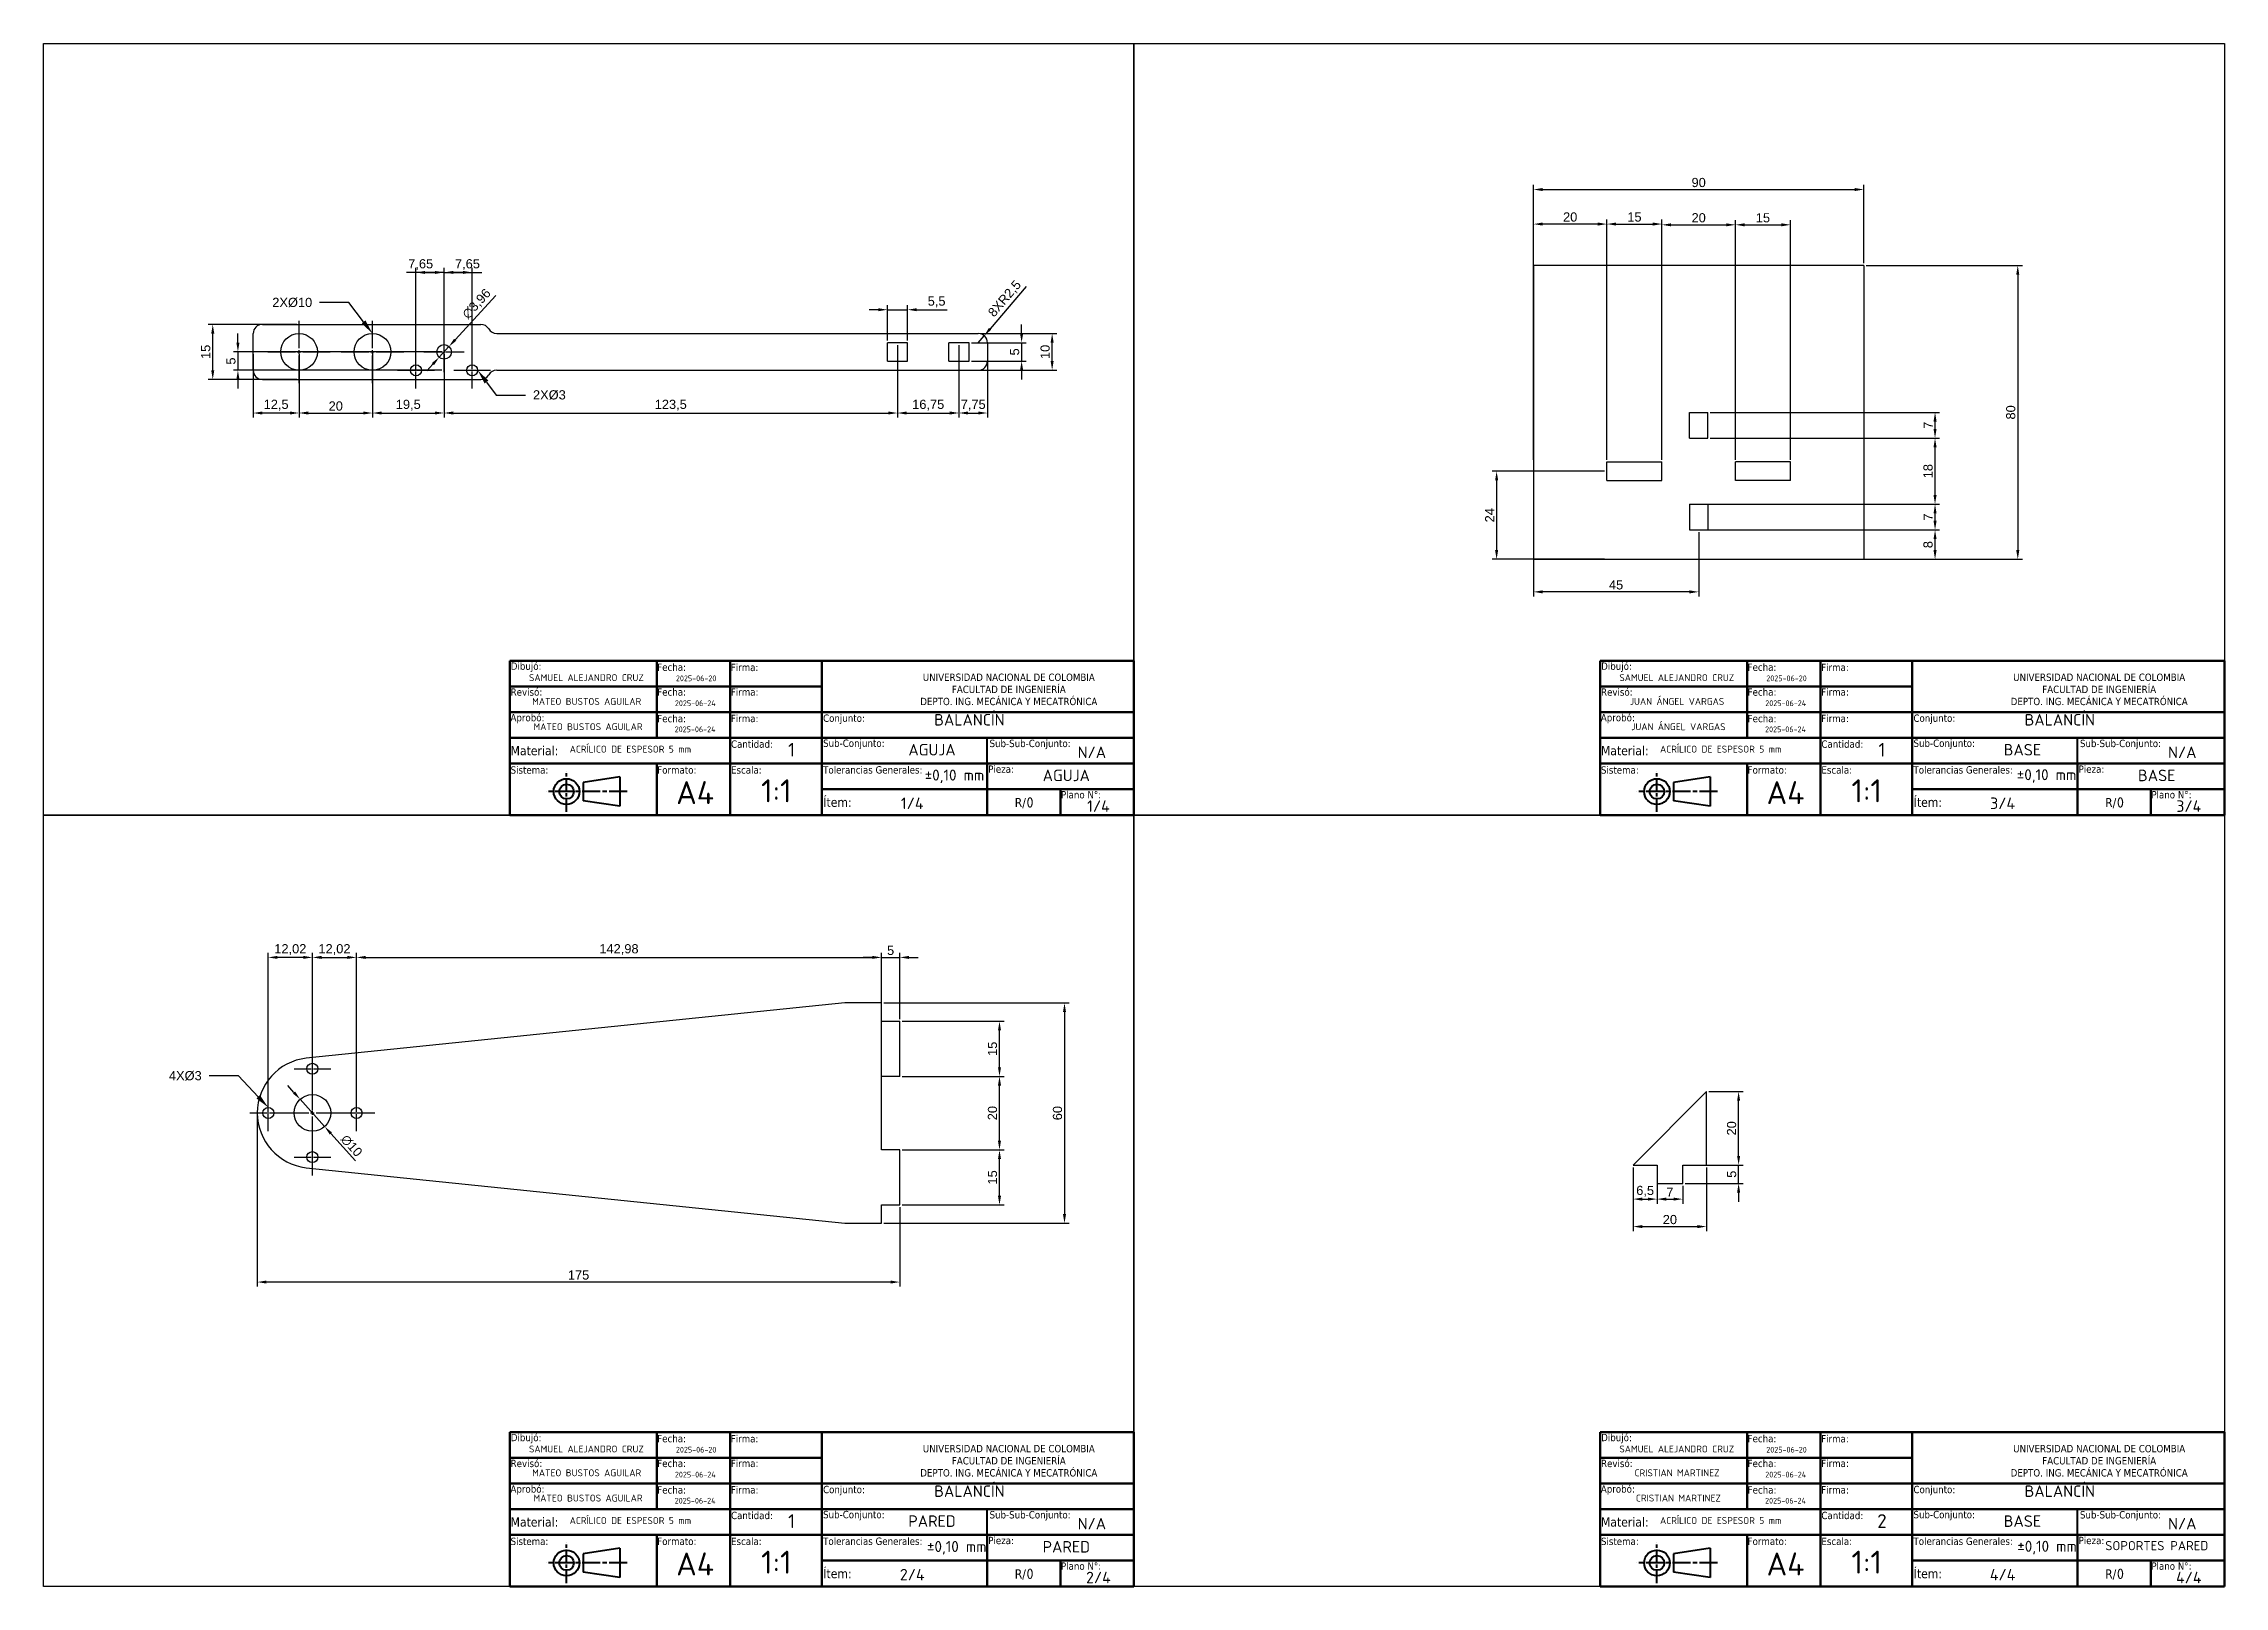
# Model space of a CAD drawing. Header units: millimetres. Extents: x 1522 to 6010, y 844 to 2010.
# Drawn here: x 2110 to 2704, y 844 to 1264 of the extents above; entities that cross this region are included whole.
import ezdxf
from ezdxf import colors
from ezdxf.entities.mleader import LeaderData, LeaderLine
from ezdxf.math import Vec2, Vec3

# ---------------------------------------------------------------- set-up
doc = ezdxf.new("R2010")
doc.units = ezdxf.units.MM
doc.linetypes.add('CENTRO2', pattern=[28.575, 19.05, -3.175, 3.175, -3.175])
doc.linetypes.add('CHAIN', pattern=[0.3543, 0.2362, -0.0295, 0.0591, -0.0295])
doc.layers.add('Título (ISO)', color=7, linetype='Continuous', lineweight=50)
doc.styles.get("Standard").update_dxf_attribs({"font": 'arial.ttf'})
doc.styles.add('Texto de nota (ISO)', font='tahoma.ttf')
doc.dimstyles.new('ISO-25', dxfattribs={"dimtxt": 2.5, "dimasz": 2.5, "dimexe": 1.25, "dimexo": 0.625, "dimtad": 1, "dimtxsty": 'Standard', "dimcen": 2.5, "dimadec": 0, "dimazin": 0, "dimtfac": 1, "dimtmove": 0, "dimatfit": 3, "dimfxl": 1, "dimarcsym": 0})

msp = doc.modelspace()

# ---------------------------------------------------------------- texts
at = {"attachment_point": 1}
for s, width, gutter_width, heights, insert, char_height in [('\\pxqc;{\\fISOCPEUR|b0|i0|c0|p34;\\H1.6x;SAMUEL ALEJANDRO CRUZ}', 50.23605, 5.859, [0], (2232.431, 1092.182), 1.17188), ('\\pxqc;{\\fISOCPEUR|b0|i0|c0|p34;2025-06-20}', 13.02696, 3.906, [0], (2280.936, 1091.832), 1.5625), ('\\pxqc;{\\fISOCPEUR|b0|i0|c0|p34;\\H1.6x;SAMUEL ALEJANDRO CRUZ}', 50.23605, 5.859, [0], (2529.431, 1092.182), 1.17188), ('\\pxqc;{\\fISOCPEUR|b0|i0|c0|p34;2025-06-20}', 13.02696, 3.906, [0], (2577.936, 1091.832), 1.5625), ('\\pxqc;{\\fISOCPEUR|b0|i0|c0|p34;\\H1.6x;MATEO BUSTOS AGUILAR}', 50.23605, 5.859, [0], (2232.513, 1085.692), 1.17188), ('\\pxqc;{\\fISOCPEUR|b0|i0|c0|p34;2025-06-24}', 17.08096, 3.906, [0], (2278.685, 1085.05), 1.5625), ('\\pxqc;{\\fISOCPEUR|b0|i0|c0|p34;BALANCÍN}', 43.11806, 3.451, [2.98], (2340.312, 1081.326), 3.125), ('\\pxqc;{\\fISOCPEUR|b0|i0|c0|p34;\\H1.6x;JUAN ÁNGEL VARGAS}', 50.23605, 5.859, [0], (2529.513, 1085.692), 1.17188), ('\\pxqc;{\\fISOCPEUR|b0|i0|c0|p34;2025-06-24}', 17.08096, 3.906, [0], (2575.685, 1085.05), 1.5625), ('\\pxqc;{\\fISOCPEUR|b0|i0|c0|p34;BALANCÍN}', 43.11806, 3.451, [2.98], (2637.312, 1081.326), 3.125), ('\\pxqc;{\\fISOCPEUR|b0|i0|c0|p34;\\H1.6x;MATEO BUSTOS AGUILAR}', 50.23605, 5.859, [0], (2232.881, 1078.812), 1.17188), ('\\pxqc;{\\fISOCPEUR|b0|i0|c0|p34;2025-06-24}', 15.34416, 3.906, [0], (2279.496, 1077.948), 1.5625), ('\\pxqc;{\\fISOCPEUR|b0|i0|c0|p34;\\H1.6x;JUAN ÁNGEL VARGAS}', 50.23605, 5.859, [0], (2529.881, 1078.812), 1.17188), ('\\pxqc;{\\fISOCPEUR|b0|i0|c0|p34;2025-06-24}', 15.34416, 3.906, [0], (2576.496, 1077.948), 1.5625), ('\\pxqc;{\\fISOCPEUR|b0|i0|c0|p34;ACRÍLICO DE ESPESOR 5 mm}', 34.83495, 2.588, [2.235], (2252.127, 1072.708), 1.875), ('\\pxqc;{\\fISOCPEUR|b0|i0|c0|p34;1}', 29.63996, 5.177, [4.471], (2298.615, 1073.492), 3.75), ('\\pxqc;{\\fISOCPEUR|b0|i0|c0|p34;AGUJA}', 43.11806, 3.451, [2.98], (2330.136, 1073.167), 3.125), ('\\pxqc;{\\fISOCPEUR|b0|i0|c0|p34;N/A}', 43.11806, 3.451, [2.98], (2373.684, 1072.484), 3.125), ('\\pxqc;{\\fISOCPEUR|b0|i0|c0|p34;ACRÍLICO DE ESPESOR 5 mm}', 34.83495, 2.588, [2.235], (2549.127, 1072.708), 1.875), ('\\pxqc;{\\fISOCPEUR|b0|i0|c0|p34;1}', 29.63996, 5.177, [4.471], (2595.615, 1073.492), 3.75), ('\\pxqc;{\\fISOCPEUR|b0|i0|c0|p34;BASE}', 43.11806, 3.451, [2.98], (2627.136, 1073.167), 3.125), ('\\pxqc;{\\fISOCPEUR|b0|i0|c0|p34;N/A}', 43.11806, 3.451, [2.98], (2670.684, 1072.484), 3.125), ('\\pxqc;{\\fISOCPEUR|b0|i0|c0|p34;1:1}', 22.42813, 15.625, [5.961], (2298.077, 1063.552), 6.25), ('\\pxqc;{\\fISOCPEUR|b0|i0|c0|p34;%%P0,10 mm}', 18.37026, 3.451, [2.98], (2348.626, 1066.209), 3), ('\\pxqc;{\\fISOCPEUR|b0|i0|c0|p34;AGUJA}', 43.11806, 3.451, [2.98], (2366.713, 1066.178), 3.125), ('\\pxqc;{\\fISOCPEUR|b0|i0|c0|p34;1:1}', 22.42813, 15.625, [5.961], (2595.077, 1063.552), 6.25), ('\\pxqc;{\\fISOCPEUR|b0|i0|c0|p34;%%P0,10 mm}', 18.37026, 3.451, [2.98], (2646.091, 1066.314), 3), ('\\pxqc;{\\fISOCPEUR|b0|i0|c0|p34;BASE}', 43.11806, 3.451, [2.98], (2663.713, 1066.178), 3.125), ('{\\fISOCPEUR|b0|i0|c0|p34;A4}', 22.42813, 15.625, [5.961], (2282.01, 1063.06), 6.25), ('\\pxqc;{\\fISOCPEUR|b0|i0|c0|p34;1/4}', 11.21406, 7.812, [2.98], (2340.701, 1058.599), 3.125), ('\\pxqc;{\\fISOCPEUR|b0|i0|c0|p34;0}', 10.09266, 7.031, [2.682], (2373.343, 1058.661), 2.8125), ('\\pxqc;{\\fISOCPEUR|b0|i0|c0|p34;1/4}', 11.21406, 7.812, [2.98], (2391.407, 1057.817), 3.125), ('{\\fISOCPEUR|b0|i0|c0|p34;A4}', 22.42813, 15.625, [5.961], (2579.01, 1063.06), 6.25), ('\\pxqc;{\\fISOCPEUR|b0|i0|c0|p34;3/4}', 11.21406, 7.812, [2.98], (2637.701, 1058.599), 3.125), ('\\pxqc;{\\fISOCPEUR|b0|i0|c0|p34;0}', 10.09266, 7.031, [2.682], (2670.343, 1058.661), 2.8125), ('\\pxqc;{\\fISOCPEUR|b0|i0|c0|p34;3/4}', 11.21406, 7.812, [2.98], (2688.407, 1057.817), 3.125), ('\\pxqc;{\\fISOCPEUR|b0|i0|c0|p34;\\H1.6x;SAMUEL ALEJANDRO CRUZ}', 50.23605, 5.859, [0], (2232.431, 882.182), 1.17188), ('\\pxqc;{\\fISOCPEUR|b0|i0|c0|p34;2025-06-20}', 13.02696, 3.906, [0], (2280.936, 881.832), 1.5625), ('\\pxqc;{\\fISOCPEUR|b0|i0|c0|p34;\\H1.6x;SAMUEL ALEJANDRO CRUZ}', 50.23605, 5.859, [0], (2529.431, 882.182), 1.17188), ('\\pxqc;{\\fISOCPEUR|b0|i0|c0|p34;2025-06-20}', 13.02696, 3.906, [0], (2577.936, 881.832), 1.5625), ('\\pxqc;{\\fISOCPEUR|b0|i0|c0|p34;\\H1.6x;MATEO BUSTOS AGUILAR}', 50.23605, 5.859, [0], (2232.513, 875.692), 1.17188), ('\\pxqc;{\\fISOCPEUR|b0|i0|c0|p34;2025-06-24}', 17.08096, 3.906, [0], (2278.685, 875.05), 1.5625), ('\\pxqc;{\\fISOCPEUR|b0|i0|c0|p34;\\H1.6x;CRISTIAN MARTINEZ}', 50.23605, 5.859, [0], (2529.513, 875.692), 1.17188), ('\\pxqc;{\\fISOCPEUR|b0|i0|c0|p34;2025-06-24}', 17.08096, 3.906, [0], (2575.685, 875.05), 1.5625), ('\\pxqc;{\\fISOCPEUR|b0|i0|c0|p34;\\H1.6x;MATEO BUSTOS AGUILAR}', 50.23605, 5.859, [0], (2232.881, 868.812), 1.17188), ('\\pxqc;{\\fISOCPEUR|b0|i0|c0|p34;2025-06-24}', 15.34416, 3.906, [0], (2279.496, 867.948), 1.5625), ('\\pxqc;{\\fISOCPEUR|b0|i0|c0|p34;BALANCÍN}', 43.11806, 3.451, [2.98], (2340.312, 871.326), 3.125), ('\\pxqc;{\\fISOCPEUR|b0|i0|c0|p34;\\H1.6x;CRISTIAN MARTINEZ}', 50.23605, 5.859, [0], (2529.881, 868.812), 1.17188), ('\\pxqc;{\\fISOCPEUR|b0|i0|c0|p34;2025-06-24}', 15.34416, 3.906, [0], (2576.496, 867.948), 1.5625), ('\\pxqc;{\\fISOCPEUR|b0|i0|c0|p34;BALANCÍN}', 43.11806, 3.451, [2.98], (2637.312, 871.326), 3.125), ('\\pxqc;{\\fISOCPEUR|b0|i0|c0|p34;ACRÍLICO DE ESPESOR 5 mm}', 34.83495, 2.588, [2.235], (2252.127, 862.708), 1.875), ('\\pxqc;{\\fISOCPEUR|b0|i0|c0|p34;1}', 29.63996, 5.177, [4.471], (2298.615, 863.492), 3.75), ('\\pxqc;{\\fISOCPEUR|b0|i0|c0|p34;PARED}', 43.11806, 3.451, [2.98], (2330.136, 863.167), 3.125), ('\\pxqc;{\\fISOCPEUR|b0|i0|c0|p34;N/A}', 43.11806, 3.451, [2.98], (2373.684, 862.484), 3.125), ('\\pxqc;{\\fISOCPEUR|b0|i0|c0|p34;ACRÍLICO DE ESPESOR 5 mm}', 34.83495, 2.588, [2.235], (2549.127, 862.708), 1.875), ('\\pxqc;{\\fISOCPEUR|b0|i0|c0|p34;2}', 29.63996, 5.177, [4.471], (2595.615, 863.492), 3.75), ('\\pxqc;{\\fISOCPEUR|b0|i0|c0|p34;BASE}', 43.11806, 3.451, [2.98], (2627.136, 863.167), 3.125), ('\\pxqc;{\\fISOCPEUR|b0|i0|c0|p34;N/A}', 43.11806, 3.451, [2.98], (2670.684, 862.484), 3.125), ('\\pxqc;{\\fISOCPEUR|b0|i0|c0|p34;%%P0,10 mm}', 18.37026, 3.451, [2.98], (2349.246, 856.197), 3), ('\\pxqc;{\\fISOCPEUR|b0|i0|c0|p34;PARED}', 43.11806, 3.451, [2.98], (2366.713, 856.178), 3.125), ('\\pxqc;{\\fISOCPEUR|b0|i0|c0|p34;%%P0,10 mm}', 18.37026, 3.451, [2.98], (2646.224, 856.263), 3), ('\\pxqc;{\\fISOCPEUR|b0|i0|c0|p34;SOPORTES PARED}', 43.11806, 3.451, [2.98], (2663.713, 856.178), 2.5), ('{\\fISOCPEUR|b0|i0|c0|p34;A4}', 22.42813, 15.625, [5.961], (2282.01, 853.06), 6.25), ('\\pxqc;{\\fISOCPEUR|b0|i0|c0|p34;1:1}', 22.42813, 15.625, [5.961], (2298.077, 853.552), 6.25), ('{\\fISOCPEUR|b0|i0|c0|p34;A4}', 22.42813, 15.625, [5.961], (2579.01, 853.06), 6.25), ('\\pxqc;{\\fISOCPEUR|b0|i0|c0|p34;1:1}', 22.42813, 15.625, [5.961], (2595.077, 853.552), 6.25), ('\\pxqc;{\\fISOCPEUR|b0|i0|c0|p34;2/4}', 11.21406, 7.812, [2.98], (2340.701, 848.599), 3.125), ('\\pxqc;{\\fISOCPEUR|b0|i0|c0|p34;0}', 10.09266, 7.031, [2.682], (2373.343, 848.661), 2.8125), ('\\pxqc;{\\fISOCPEUR|b0|i0|c0|p34;2/4}', 11.21406, 7.812, [2.98], (2391.407, 847.817), 3.125), ('\\pxqc;{\\fISOCPEUR|b0|i0|c0|p34;4/4}', 11.21406, 7.812, [2.98], (2637.701, 848.599), 3.125), ('\\pxqc;{\\fISOCPEUR|b0|i0|c0|p34;0}', 10.09266, 7.031, [2.682], (2670.343, 848.661), 2.8125), ('\\pxqc;{\\fISOCPEUR|b0|i0|c0|p34;4/4}', 11.21406, 7.812, [2.98], (2688.407, 847.817), 3.125)]:
    msp.add_mtext_dynamic_manual_height_columns(s, width=width, gutter_width=gutter_width, heights=heights, dxfattribs=dict(at, insert=insert, char_height=char_height))
at = {"layer": 'Título (ISO)', "attachment_point": 4, "style": 'Texto de nota (ISO)'}
for s, insert, char_height in [('\\fTahoma|b0|i0;{\\H2.0000;Dibujó:}', (2236.963, 1094.08), 2), ('\\fTahoma|b0|i0;{\\H2.0000;Fecha:}', (2276.847, 1094.067), 2), ('\\fTahoma|b0|i0;{\\H2.0000;Firma:}', (2296.883, 1094.012), 2), ('\\fTahoma|b0|i0;{\\H2.0000;Dibujó:}', (2533.963, 1094.08), 2), ('\\fTahoma|b0|i0;{\\H2.0000;Fecha:}', (2573.847, 1094.067), 2), ('\\fTahoma|b0|i0;{\\H2.0000;Firma:}', (2593.883, 1094.012), 2), ('\\fTahoma|b0|i0;{\\H2.0000;Revisó:}', (2236.92, 1087.3), 2), ('\\fTahoma|b0|i0;{\\H2.0000;Fecha:}', (2276.853, 1087.299), 2), ('\\fTahoma|b0|i0;{\\H2.0000;Firma:}', (2296.905, 1087.307), 2), ('\\fTahoma|b0|i0;{\\H2.0000;Revisó:}', (2533.92, 1087.3), 2), ('\\fTahoma|b0|i0;{\\H2.0000;Fecha:}', (2573.853, 1087.299), 2), ('\\fTahoma|b0|i0;{\\H2.0000;Firma:}', (2593.905, 1087.307), 2), ('\\fTahoma|b0|i0;{\\H2.0000;Aprobó:}', (2236.873, 1080.073), 2), ('\\fTahoma|b0|i0;{\\H2.0000;Fecha:}', (2276.859, 1080.086), 2), ('\\fTahoma|b0|i0;{\\H2.0000;Firma:}', (2296.903, 1080.102), 2), ('\\fTahoma|b0|i0;{\\H2.0000;Conjunto:}', (2322.018, 1079.924), 2), ('\\fTahoma|b0|i0;{\\H2.0000;Aprobó:}', (2533.873, 1080.073), 2), ('\\fTahoma|b0|i0;{\\H2.0000;Fecha:}', (2573.859, 1080.086), 2), ('\\fTahoma|b0|i0;{\\H2.0000;Firma:}', (2593.903, 1080.102), 2), ('\\fTahoma|b0|i0;{\\H2.0000;Conjunto:}', (2619.018, 1079.924), 2), ('\\fTahoma|b0|i0;{\\H2.5000;Material:}', (2236.905, 1071.334), 2.5), ('\\fTahoma|b0|i0;{\\H2.0000;Cantidad:}', (2296.948, 1073.127), 2), ('\\fTahoma|b0|i0;{\\H2.0000;Sub-Conjunto:}', (2322.032, 1073.101), 2), ('\\fTahoma|b0|i0;{\\H2.0000;Sub-Sub-Conjunto:}', (2367.37, 1073.047), 2), ('\\fTahoma|b0|i0;{\\H2.5000;Material:}', (2533.905, 1071.334), 2.5), ('\\fTahoma|b0|i0;{\\H2.0000;Cantidad:}', (2593.948, 1073.127), 2), ('\\fTahoma|b0|i0;{\\H2.0000;Sub-Conjunto:}', (2619.032, 1073.101), 2), ('\\fTahoma|b0|i0;{\\H2.0000;Sub-Sub-Conjunto:}', (2664.37, 1073.047), 2), ('\\fTahoma|b0|i0;{\\H2.0000;Sistema:}', (2236.901, 1066.078), 2), ('\\fTahoma|b0|i0;{\\H2.0000;Formato:}', (2276.845, 1066.085), 2), ('\\fTahoma|b0|i0;{\\H2.0000;Escala:}', (2296.954, 1066.078), 2), ('{\\H1x;Tolerancias Generales:}', (2322.032, 1066.109), 2), ('\\fTahoma|b0|i0;{\\H2.0000;Pieza:}', (2367, 1066.317), 2), ('\\fTahoma|b0|i0;{\\H2.0000;Sistema:}', (2533.901, 1066.078), 2), ('\\fTahoma|b0|i0;{\\H2.0000;Formato:}', (2573.845, 1066.085), 2), ('\\fTahoma|b0|i0;{\\H2.0000;Escala:}', (2593.954, 1066.078), 2), ('Tolerancias Generales{\\H1x;:}', (2619.032, 1066.109), 2), ('\\fTahoma|b0|i0;{\\H2.0000;Pieza:}', (2664, 1066.317), 2), ('\\fTahoma|b0|i0;{\\H2.5000;Ítem:}', (2322.087, 1057.289), 2.5), ('\\fTahoma|b0|i0;{\\H2.5000;R/}', (2374.226, 1057.069), 2.5), ('\\fTahoma|b0|i0;{\\H2.0000;Plano N°:}', (2386.818, 1059.346), 2), ('\\fTahoma|b0|i0;{\\H2.5000;Ítem:}', (2619.087, 1057.289), 2.5), ('\\fTahoma|b0|i0;{\\H2.5000;R/}', (2671.226, 1057.069), 2.5), ('\\fTahoma|b0|i0;{\\H2.0000;Plano N°:}', (2683.818, 1059.346), 2), ('\\fTahoma|b0|i0;{\\H2.0000;Dibujó:}', (2236.963, 884.08), 2), ('\\fTahoma|b0|i0;{\\H2.0000;Fecha:}', (2276.847, 884.067), 2), ('\\fTahoma|b0|i0;{\\H2.0000;Firma:}', (2296.883, 884.012), 2), ('\\fTahoma|b0|i0;{\\H2.0000;Dibujó:}', (2533.963, 884.08), 2), ('\\fTahoma|b0|i0;{\\H2.0000;Fecha:}', (2573.847, 884.067), 2), ('\\fTahoma|b0|i0;{\\H2.0000;Firma:}', (2593.883, 884.012), 2), ('\\fTahoma|b0|i0;{\\H2.0000;Revisó:}', (2236.92, 877.3), 2), ('\\fTahoma|b0|i0;{\\H2.0000;Fecha:}', (2276.853, 877.299), 2), ('\\fTahoma|b0|i0;{\\H2.0000;Firma:}', (2296.905, 877.307), 2), ('\\fTahoma|b0|i0;{\\H2.0000;Revisó:}', (2533.92, 877.3), 2), ('\\fTahoma|b0|i0;{\\H2.0000;Fecha:}', (2573.853, 877.299), 2), ('\\fTahoma|b0|i0;{\\H2.0000;Firma:}', (2593.905, 877.307), 2), ('\\fTahoma|b0|i0;{\\H2.0000;Aprobó:}', (2236.873, 870.073), 2), ('\\fTahoma|b0|i0;{\\H2.0000;Fecha:}', (2276.859, 870.086), 2), ('\\fTahoma|b0|i0;{\\H2.0000;Firma:}', (2296.903, 870.102), 2), ('\\fTahoma|b0|i0;{\\H2.0000;Conjunto:}', (2322.018, 869.924), 2), ('\\fTahoma|b0|i0;{\\H2.0000;Aprobó:}', (2533.873, 870.073), 2), ('\\fTahoma|b0|i0;{\\H2.0000;Fecha:}', (2573.859, 870.086), 2), ('\\fTahoma|b0|i0;{\\H2.0000;Firma:}', (2593.903, 870.102), 2), ('\\fTahoma|b0|i0;{\\H2.0000;Conjunto:}', (2619.018, 869.924), 2), ('\\fTahoma|b0|i0;{\\H2.5000;Material:}', (2236.905, 861.334), 2.5), ('\\fTahoma|b0|i0;{\\H2.0000;Cantidad:}', (2296.948, 863.127), 2), ('\\fTahoma|b0|i0;{\\H2.0000;Sub-Conjunto:}', (2322.032, 863.101), 2), ('\\fTahoma|b0|i0;{\\H2.0000;Sub-Sub-Conjunto:}', (2367.37, 863.047), 2), ('\\fTahoma|b0|i0;{\\H2.5000;Material:}', (2533.905, 861.334), 2.5), ('\\fTahoma|b0|i0;{\\H2.0000;Cantidad:}', (2593.948, 863.127), 2), ('\\fTahoma|b0|i0;{\\H2.0000;Sub-Conjunto:}', (2619.032, 863.101), 2), ('\\fTahoma|b0|i0;{\\H2.0000;Sub-Sub-Conjunto:}', (2664.37, 863.047), 2), ('\\fTahoma|b0|i0;{\\H2.0000;Sistema:}', (2236.901, 856.078), 2), ('\\fTahoma|b0|i0;{\\H2.0000;Formato:}', (2276.845, 856.085), 2), ('\\fTahoma|b0|i0;{\\H2.0000;Escala:}', (2296.954, 856.078), 2), ('Tolerancias Generales{\\H1x;:}', (2322.032, 856.109), 2), ('\\fTahoma|b0|i0;{\\H2.0000;Pieza:}', (2367, 856.317), 2), ('\\fTahoma|b0|i0;{\\H2.0000;Sistema:}', (2533.901, 856.078), 2), ('\\fTahoma|b0|i0;{\\H2.0000;Formato:}', (2573.845, 856.085), 2), ('\\fTahoma|b0|i0;{\\H2.0000;Escala:}', (2593.954, 856.078), 2), ('Tolerancias Generales{\\H1x;:}', (2619.032, 856.109), 2), ('\\fTahoma|b0|i0;{\\H2.0000;Pieza:}', (2664, 856.317), 2), ('\\fTahoma|b0|i0;{\\H2.0000;Plano N°:}', (2386.818, 849.346), 2), ('\\fTahoma|b0|i0;{\\H2.0000;Plano N°:}', (2683.818, 849.346), 2), ('\\fTahoma|b0|i0;{\\H2.5000;Ítem:}', (2322.087, 847.289), 2.5), ('\\fTahoma|b0|i0;{\\H2.5000;R/}', (2374.226, 847.069), 2.5), ('\\fTahoma|b0|i0;{\\H2.5000;Ítem:}', (2619.087, 847.289), 2.5), ('\\fTahoma|b0|i0;{\\H2.5000;R/}', (2671.226, 847.069), 2.5)]:
    msp.add_mtext(s, dxfattribs=dict(at, insert=insert, char_height=char_height))
at = {"layer": 'Título (ISO)', "char_height": 2, "attachment_point": 5, "line_spacing_factor": 0.987884, "style": 'Texto de nota (ISO)'}
for insert in [(2372.612, 1088.026), (2669.612, 1088.026), (2372.612, 878.026), (2669.612, 878.026)]:
    msp.add_mtext('\\fTahoma|b0|i0;{\\H2.0000;UNIVERSIDAD NACIONAL DE COLOMBIA\\P}\\fTahoma|b0|i0;{\\H2.0000;FACULTAD DE INGENIERÍA\\P}\\fTahoma|b0|i0;{\\H2.0000;DEPTO. ING. MECÁNICA Y MECATRÓNICA}', dxfattribs=dict(at, insert=insert))

# ---------------------------------------------------------------- blocks, each defined once
blk = doc.blocks.new('*D6')
at = {"color": 0, "lineweight": -2, "transparency": 16777216}
for p, q in [((2232.88, 1195.31), (2221.81, 1183.22)), ((2215.76, 1176.61), (2214.08, 1174.77)), ((2217.45, 1178.46), (2220.12, 1181.38))]:
    blk.add_line(p, q, dxfattribs=at)
at = {"color": 0, "transparency": 16777216}
for points in [[(2221.51, 1183.5), (2222.12, 1182.94), (2220.12, 1181.38)], [(2215.46, 1176.89), (2216.07, 1176.33), (2217.45, 1178.46)]]:
    blk.add_solid(points, dxfattribs=at)
at = {"layer": 'Defpoints', "color": 0, "transparency": 16777216}
for p in [(2217.45, 1178.46), (2220.12, 1181.38)]:
    blk.add_point(p, dxfattribs=at)
at = {"color": 0, "transparency": 16777216, "insert": (2227.75, 1192.92), "char_height": 2.5, "attachment_point": 5, "rotation": 47.52997}
blk.add_mtext('∅3,96', dxfattribs=at)
blk = doc.blocks.new('*D7')
at = {"color": 0, "lineweight": -2, "transparency": 16777216}
for p, q in [((2337.04, 1191.4), (2334.54, 1191.4)), ((2339.54, 1183.04), (2339.54, 1192.65)), ((2339.54, 1191.4), (2345.04, 1191.4)), ((2345.04, 1183.04), (2345.04, 1192.65)), ((2347.54, 1191.4), (2355.86, 1191.4))]:
    blk.add_line(p, q, dxfattribs=at)
at = {"color": 0, "transparency": 16777216}
for points in [[(2337.04, 1191.82), (2337.04, 1190.99), (2339.54, 1191.4)], [(2347.54, 1191.82), (2347.54, 1190.99), (2345.04, 1191.4)]]:
    blk.add_solid(points, dxfattribs=at)
at = {"layer": 'Defpoints', "color": 0, "transparency": 16777216}
for p in [(2345.04, 1191.4), (2339.54, 1182.42), (2345.04, 1182.42)]:
    blk.add_point(p, dxfattribs=at)
at = {"color": 0, "transparency": 16777216, "insert": (2352.95, 1193.53), "char_height": 2.5, "attachment_point": 5}
blk.add_mtext('5,5', dxfattribs=at)
blk = doc.blocks.new('*D8')
at = {"color": 0, "lineweight": -2, "transparency": 16777216}
for p, q in [((2362.41, 1182.42), (2377.35, 1182.42)), ((2376.1, 1184.92), (2376.1, 1187.42)), ((2376.1, 1182.42), (2376.1, 1177.42)), ((2362.41, 1177.42), (2377.35, 1177.42)), ((2376.1, 1174.92), (2376.1, 1172.42))]:
    blk.add_line(p, q, dxfattribs=at)
at = {"color": 0, "transparency": 16777216}
for points in [[(2375.68, 1184.92), (2376.52, 1184.92), (2376.1, 1182.42)], [(2375.68, 1174.92), (2376.52, 1174.92), (2376.1, 1177.42)]]:
    blk.add_solid(points, dxfattribs=at)
at = {"layer": 'Defpoints', "color": 0, "transparency": 16777216}
for p in [(2361.79, 1182.42), (2361.79, 1177.42), (2376.1, 1177.42)]:
    blk.add_point(p, dxfattribs=at)
at = {"color": 0, "transparency": 16777216, "insert": (2374.2, 1179.92), "char_height": 2.5, "attachment_point": 5, "rotation": 90}
blk.add_mtext('5', dxfattribs=at)
blk = doc.blocks.new('*U9')
at = {"color": 0, "linetype": 'CENTRO2', "transparency": 16777216}
for p, q in [((0, 1), (0, 8.5)), ((-8.5, 0), (-1, 0)), ((1, 0), (8.5, 0)), ((0, -8.5), (0, -1))]:
    blk.add_line(p, q, dxfattribs=at)
at = {"color": 0, "linetype": 'Continuous', "transparency": 16777216}
for p, q in [((-0.5, 0), (0.5, 0)), ((0, -0.5), (0, 0.5))]:
    blk.add_line(p, q, dxfattribs=at)
blk = doc.blocks.new('*U10')
at = {"color": 0, "linetype": 'CENTRO2', "transparency": 16777216}
for p, q in [((0, 1), (0, 8.5)), ((-8.5, 0), (-1, 0)), ((1, 0), (8.5, 0)), ((0, -8.5), (0, -1))]:
    blk.add_line(p, q, dxfattribs=at)
at = {"color": 0, "linetype": 'Continuous', "transparency": 16777216}
for p, q in [((-0.5, 0), (0.5, 0)), ((0, -0.5), (0, 0.5))]:
    blk.add_line(p, q, dxfattribs=at)
blk = doc.blocks.new('*U11')
at = {"color": 0, "linetype": 'CENTRO2', "transparency": 16777216}
for p, q in [((-5, 0), (-0.3, 0)), ((0, 0.3), (0, 5)), ((0.3, 0), (5, 0)), ((0, -5), (0, -0.3))]:
    blk.add_line(p, q, dxfattribs=at)
at = {"color": 0, "linetype": 'Continuous', "transparency": 16777216}
for p, q in [((-0.15, 0), (0.15, 0)), ((0, -0.15), (0, 0.15))]:
    blk.add_line(p, q, dxfattribs=at)
blk = doc.blocks.new('*U12')
at = {"color": 0, "linetype": 'CENTRO2', "transparency": 16777216}
for p, q in [((-5.48, 0), (-0.396, 0)), ((0, 0.396), (0, 5.48)), ((0.396, 0), (5.48, 0)), ((0, -5.48), (0, -0.396))]:
    blk.add_line(p, q, dxfattribs=at)
at = {"color": 0, "linetype": 'Continuous', "transparency": 16777216}
for p, q in [((-0.198, 0), (0.198, 0)), ((0, -0.198), (0, 0.198))]:
    blk.add_line(p, q, dxfattribs=at)
blk = doc.blocks.new('*U13')
at = {"color": 0, "linetype": 'CENTRO2', "transparency": 16777216}
for p, q in [((-5, 0), (-0.3, 0)), ((0, 0.3), (0, 5)), ((0.3, 0), (5, 0)), ((0, -5), (0, -0.3))]:
    blk.add_line(p, q, dxfattribs=at)
at = {"color": 0, "linetype": 'Continuous', "transparency": 16777216}
for p, q in [((-0.15, 0), (0.15, 0)), ((0, -0.15), (0, 0.15))]:
    blk.add_line(p, q, dxfattribs=at)
blk = doc.blocks.new('*D14')
at = {"color": 0, "lineweight": -2, "transparency": 16777216}
for p, q in [((2166.79, 1179.29), (2166.79, 1162.03)), ((2179.29, 1179.29), (2179.29, 1162.03)), ((2176.79, 1163.28), (2169.29, 1163.28))]:
    blk.add_line(p, q, dxfattribs=at)
at = {"color": 0, "transparency": 16777216}
for points in [[(2169.29, 1163.7), (2169.29, 1162.87), (2166.79, 1163.28)], [(2176.79, 1163.7), (2176.79, 1162.87), (2179.29, 1163.28)]]:
    blk.add_solid(points, dxfattribs=at)
at = {"layer": 'Defpoints', "color": 0, "transparency": 16777216}
for p in [(2166.79, 1179.92), (2179.29, 1179.92), (2166.79, 1163.28)]:
    blk.add_point(p, dxfattribs=at)
at = {"color": 0, "transparency": 16777216, "insert": (2173.04, 1165.41), "char_height": 2.5, "attachment_point": 5}
blk.add_mtext('12,5', dxfattribs=at)
blk = doc.blocks.new('*D15')
at = {"color": 0, "lineweight": -2, "transparency": 16777216}
for p, q in [((2179.29, 1179.29), (2179.29, 1162.03)), ((2199.29, 1179.88), (2199.29, 1162.03)), ((2181.79, 1163.28), (2196.79, 1163.28))]:
    blk.add_line(p, q, dxfattribs=at)
at = {"color": 0, "transparency": 16777216}
for points in [[(2181.79, 1163.7), (2181.79, 1162.87), (2179.29, 1163.28)], [(2196.79, 1163.7), (2196.79, 1162.87), (2199.29, 1163.28)]]:
    blk.add_solid(points, dxfattribs=at)
at = {"layer": 'Defpoints', "color": 0, "transparency": 16777216}
for p in [(2179.29, 1179.92), (2199.29, 1180.5), (2199.29, 1163.28)]:
    blk.add_point(p, dxfattribs=at)
at = {"color": 0, "transparency": 16777216, "insert": (2189.29, 1165.18), "char_height": 2.5, "attachment_point": 5}
blk.add_mtext('20', dxfattribs=at)
blk = doc.blocks.new('*D16')
at = {"color": 0, "lineweight": -2, "transparency": 16777216}
for p, q in [((2199.29, 1179.29), (2199.29, 1162.03)), ((2218.79, 1179.29), (2218.79, 1162.03)), ((2201.79, 1163.28), (2216.29, 1163.28))]:
    blk.add_line(p, q, dxfattribs=at)
at = {"color": 0, "transparency": 16777216}
for points in [[(2201.79, 1163.7), (2201.79, 1162.87), (2199.29, 1163.28)], [(2216.29, 1163.7), (2216.29, 1162.87), (2218.79, 1163.28)]]:
    blk.add_solid(points, dxfattribs=at)
at = {"layer": 'Defpoints', "color": 0, "transparency": 16777216}
for p in [(2199.29, 1179.92), (2218.79, 1179.92), (2218.79, 1163.28)]:
    blk.add_point(p, dxfattribs=at)
at = {"color": 0, "transparency": 16777216, "insert": (2209.04, 1165.41), "char_height": 2.5, "attachment_point": 5}
blk.add_mtext('19,5', dxfattribs=at)
blk = doc.blocks.new('*D17')
at = {"color": 0, "lineweight": -2, "transparency": 16777216}
for p, q in [((2218.79, 1179.29), (2218.79, 1162.03)), ((2342.29, 1179.29), (2342.29, 1162.03)), ((2221.29, 1163.28), (2339.79, 1163.28))]:
    blk.add_line(p, q, dxfattribs=at)
at = {"color": 0, "transparency": 16777216}
for points in [[(2221.29, 1163.7), (2221.29, 1162.87), (2218.79, 1163.28)], [(2339.79, 1163.7), (2339.79, 1162.87), (2342.29, 1163.28)]]:
    blk.add_solid(points, dxfattribs=at)
at = {"layer": 'Defpoints', "color": 0, "transparency": 16777216}
for p in [(2218.79, 1179.92), (2342.29, 1179.92), (2342.29, 1163.28)]:
    blk.add_point(p, dxfattribs=at)
at = {"color": 0, "transparency": 16777216, "insert": (2280.54, 1165.41), "char_height": 2.5, "attachment_point": 5}
blk.add_mtext('123,5', dxfattribs=at)
blk = doc.blocks.new('*D18')
at = {"color": 0, "lineweight": -2, "transparency": 16777216}
for p, q in [((2342.29, 1181.79), (2342.29, 1162.03)), ((2359.04, 1181.79), (2359.04, 1162.03)), ((2344.79, 1163.28), (2356.54, 1163.28))]:
    blk.add_line(p, q, dxfattribs=at)
at = {"color": 0, "transparency": 16777216}
for points in [[(2344.79, 1163.7), (2344.79, 1162.87), (2342.29, 1163.28)], [(2356.54, 1163.7), (2356.54, 1162.87), (2359.04, 1163.28)]]:
    blk.add_solid(points, dxfattribs=at)
at = {"layer": 'Defpoints', "color": 0, "transparency": 16777216}
for p in [(2342.29, 1182.42), (2359.04, 1182.42), (2359.04, 1163.28)]:
    blk.add_point(p, dxfattribs=at)
at = {"color": 0, "transparency": 16777216, "insert": (2350.66, 1165.41), "char_height": 2.5, "attachment_point": 5}
blk.add_mtext('16,75', dxfattribs=at)
blk = doc.blocks.new('*D19')
at = {"color": 0, "lineweight": -2, "transparency": 16777216}
for p, q in [((2359.04, 1181.79), (2359.04, 1162.03)), ((2366.79, 1181.79), (2366.79, 1162.03)), ((2361.54, 1163.28), (2364.29, 1163.28))]:
    blk.add_line(p, q, dxfattribs=at)
at = {"color": 0, "transparency": 16777216}
for points in [[(2361.54, 1163.7), (2361.54, 1162.87), (2359.04, 1163.28)], [(2364.29, 1163.7), (2364.29, 1162.87), (2366.79, 1163.28)]]:
    blk.add_solid(points, dxfattribs=at)
at = {"layer": 'Defpoints', "color": 0, "transparency": 16777216}
for p in [(2359.04, 1182.42), (2366.79, 1182.42), (2366.79, 1163.28)]:
    blk.add_point(p, dxfattribs=at)
at = {"color": 0, "transparency": 16777216, "insert": (2362.91, 1165.4), "char_height": 2.5, "attachment_point": 5}
blk.add_mtext('7,75', dxfattribs=at)
blk = doc.blocks.new('*D20')
at = {"color": 0, "lineweight": -2, "transparency": 16777216}
for p, q in [((2178.66, 1187.42), (2154.53, 1187.42)), ((2155.78, 1174.92), (2155.78, 1184.92)), ((2178.66, 1172.42), (2154.53, 1172.42))]:
    blk.add_line(p, q, dxfattribs=at)
at = {"color": 0, "transparency": 16777216}
for points in [[(2155.37, 1184.92), (2156.2, 1184.92), (2155.78, 1187.42)], [(2155.37, 1174.92), (2156.2, 1174.92), (2155.78, 1172.42)]]:
    blk.add_solid(points, dxfattribs=at)
at = {"layer": 'Defpoints', "color": 0, "transparency": 16777216}
for p in [(2155.78, 1187.42), (2179.29, 1187.42), (2179.29, 1172.42)]:
    blk.add_point(p, dxfattribs=at)
at = {"color": 0, "transparency": 16777216, "insert": (2153.88, 1179.92), "char_height": 2.5, "attachment_point": 5, "rotation": 90}
blk.add_mtext('15', dxfattribs=at)
blk = doc.blocks.new('*D21')
at = {"color": 0, "lineweight": -2, "transparency": 16777216}
for p, q in [((2377.31, 1197.75), (2367.52, 1186.23)), ((2364.29, 1182.42), (2365.91, 1184.32))]:
    blk.add_line(p, q, dxfattribs=at)
at = {"color": 0, "transparency": 16777216}
blk.add_solid([(2367.21, 1186.5), (2367.84, 1185.96), (2365.91, 1184.32)], dxfattribs=at)
at = {"layer": 'Defpoints', "color": 0, "transparency": 16777216}
for p in [(2364.29, 1182.42), (2365.91, 1184.32)]:
    blk.add_point(p, dxfattribs=at)
at = {"color": 0, "transparency": 16777216, "insert": (2371.6, 1194.32), "char_height": 2.5, "attachment_point": 5, "rotation": 49.66162}
blk.add_mtext('8XR2,5', dxfattribs=at)
blk = doc.blocks.new('*D22')
at = {"color": 0, "lineweight": -2, "transparency": 16777216}
for p, q in [((2364.91, 1184.92), (2385.67, 1184.92)), ((2384.42, 1177.42), (2384.42, 1182.42)), ((2364.91, 1174.92), (2385.67, 1174.92))]:
    blk.add_line(p, q, dxfattribs=at)
at = {"color": 0, "transparency": 16777216}
for points in [[(2384, 1182.42), (2384.83, 1182.42), (2384.42, 1184.92)], [(2384, 1177.42), (2384.83, 1177.42), (2384.42, 1174.92)]]:
    blk.add_solid(points, dxfattribs=at)
at = {"layer": 'Defpoints', "color": 0, "transparency": 16777216}
for p in [(2364.29, 1184.92), (2384.42, 1184.92), (2364.29, 1174.92)]:
    blk.add_point(p, dxfattribs=at)
at = {"color": 0, "transparency": 16777216, "insert": (2382.52, 1179.92), "char_height": 2.5, "attachment_point": 5, "rotation": 90}
blk.add_mtext('10', dxfattribs=at)
blk = doc.blocks.new('*D23')
at = {"color": 0, "lineweight": -2, "transparency": 16777216}
for p, q in [((2211.14, 1175.54), (2211.14, 1202.81)), ((2213.64, 1201.56), (2216.29, 1201.56)), ((2218.79, 1175.54), (2218.79, 1202.81)), ((2218.79, 1201.56), (2229.03, 1201.56))]:
    blk.add_line(p, q, dxfattribs=at)
at = {"color": 0, "transparency": 16777216}
for points in [[(2213.64, 1201.97), (2213.64, 1201.14), (2211.14, 1201.56)], [(2216.29, 1201.97), (2216.29, 1201.14), (2218.79, 1201.56)]]:
    blk.add_solid(points, dxfattribs=at)
at = {"layer": 'Defpoints', "color": 0, "transparency": 16777216}
for p in [(2218.79, 1201.56), (2211.14, 1174.92), (2218.79, 1174.92)]:
    blk.add_point(p, dxfattribs=at)
at = {"color": 0, "transparency": 16777216, "insert": (2225.16, 1203.68), "char_height": 2.5, "attachment_point": 5}
blk.add_mtext('7,65', dxfattribs=at)
blk = doc.blocks.new('*D24')
at = {"color": 0, "lineweight": -2, "transparency": 16777216}
for p, q in [((2218.79, 1201.56), (2208.55, 1201.56)), ((2218.79, 1175.54), (2218.79, 1202.81)), ((2223.94, 1201.56), (2221.29, 1201.56)), ((2226.44, 1175.54), (2226.44, 1202.81))]:
    blk.add_line(p, q, dxfattribs=at)
at = {"color": 0, "transparency": 16777216}
for points in [[(2221.29, 1201.97), (2221.29, 1201.14), (2218.79, 1201.56)], [(2223.94, 1201.97), (2223.94, 1201.14), (2226.44, 1201.56)]]:
    blk.add_solid(points, dxfattribs=at)
at = {"layer": 'Defpoints', "color": 0, "transparency": 16777216}
for p in [(2218.79, 1201.56), (2218.79, 1174.92), (2226.44, 1174.92)]:
    blk.add_point(p, dxfattribs=at)
at = {"color": 0, "transparency": 16777216, "insert": (2212.42, 1203.68), "char_height": 2.5, "attachment_point": 5}
blk.add_mtext('7,65', dxfattribs=at)
blk = doc.blocks.new('*D25')
at = {"color": 0, "lineweight": -2, "transparency": 16777216}
for p, q in [((2162.64, 1182.42), (2162.64, 1184.92)), ((2218.16, 1179.92), (2161.39, 1179.92)), ((2162.64, 1179.92), (2162.64, 1174.92)), ((2218.16, 1174.92), (2161.39, 1174.92)), ((2162.64, 1172.42), (2162.64, 1169.92))]:
    blk.add_line(p, q, dxfattribs=at)
at = {"color": 0, "transparency": 16777216}
for points in [[(2162.22, 1182.42), (2163.05, 1182.42), (2162.64, 1179.92)], [(2162.22, 1172.42), (2163.05, 1172.42), (2162.64, 1174.92)]]:
    blk.add_solid(points, dxfattribs=at)
at = {"layer": 'Defpoints', "color": 0, "transparency": 16777216}
for p in [(2218.79, 1179.92), (2162.64, 1174.92), (2218.79, 1174.92)]:
    blk.add_point(p, dxfattribs=at)
at = {"color": 0, "transparency": 16777216, "insert": (2160.74, 1177.42), "char_height": 2.5, "attachment_point": 5, "rotation": 90}
blk.add_mtext('5', dxfattribs=at)
blk = doc.blocks.new('*U26')
at = {"color": 0, "linetype": 'CENTRO2', "transparency": 16777216}
for p, q in [((0, 1), (0, 8.5)), ((-8.5, 0), (-1, 0)), ((1, 0), (8.5, 0)), ((0, -8.5), (0, -1))]:
    blk.add_line(p, q, dxfattribs=at)
at = {"color": 0, "linetype": 'Continuous', "transparency": 16777216}
for p, q in [((-0.5, 0), (0.5, 0)), ((0, -0.5), (0, 0.5))]:
    blk.add_line(p, q, dxfattribs=at)
blk = doc.blocks.new('*U27')
at = {"color": 0, "linetype": 'CENTRO2', "transparency": 16777216}
for p, q in [((-5, 0), (-0.3, 0)), ((0, 0.3), (0, 5)), ((0.3, 0), (5, 0)), ((0, -5), (0, -0.3))]:
    blk.add_line(p, q, dxfattribs=at)
at = {"color": 0, "linetype": 'Continuous', "transparency": 16777216}
for p, q in [((-0.15, 0), (0.15, 0)), ((0, -0.15), (0, 0.15))]:
    blk.add_line(p, q, dxfattribs=at)
blk = doc.blocks.new('*U28')
at = {"color": 0, "linetype": 'CENTRO2', "transparency": 16777216}
for p, q in [((-5, 0), (-0.3, 0)), ((0, 0.3), (0, 5)), ((0.3, 0), (5, 0)), ((0, -5), (0, -0.3))]:
    blk.add_line(p, q, dxfattribs=at)
at = {"color": 0, "linetype": 'Continuous', "transparency": 16777216}
for p, q in [((-0.15, 0), (0.15, 0)), ((0, -0.15), (0, 0.15))]:
    blk.add_line(p, q, dxfattribs=at)
blk = doc.blocks.new('*U29')
at = {"color": 0, "linetype": 'CENTRO2', "transparency": 16777216}
for p, q in [((-5, 0), (-0.3, 0)), ((0, 0.3), (0, 5)), ((0.3, 0), (5, 0)), ((0, -5), (0, -0.3))]:
    blk.add_line(p, q, dxfattribs=at)
at = {"color": 0, "linetype": 'Continuous', "transparency": 16777216}
for p, q in [((-0.15, 0), (0.15, 0)), ((0, -0.15), (0, 0.15))]:
    blk.add_line(p, q, dxfattribs=at)
blk = doc.blocks.new('*U30')
at = {"color": 0, "linetype": 'CENTRO2', "transparency": 16777216}
for p, q in [((-5, 0), (-0.3, 0)), ((0, 0.3), (0, 5)), ((0.3, 0), (5, 0)), ((0, -5), (0, -0.3))]:
    blk.add_line(p, q, dxfattribs=at)
at = {"color": 0, "linetype": 'Continuous', "transparency": 16777216}
for p, q in [((-0.15, 0), (0.15, 0)), ((0, -0.15), (0, 0.15))]:
    blk.add_line(p, q, dxfattribs=at)
blk = doc.blocks.new('*D31')
at = {"color": 0, "lineweight": -2, "transparency": 16777216}
for p, q in [((2177.91, 978.3), (2176.24, 980.16)), ((2179.58, 976.45), (2186.26, 969.01)), ((2194.65, 959.68), (2187.94, 967.15))]:
    blk.add_line(p, q, dxfattribs=at)
at = {"color": 0, "transparency": 16777216}
for points in [[(2178.22, 978.58), (2177.6, 978.03), (2179.58, 976.45)], [(2188.25, 967.43), (2187.63, 966.87), (2186.26, 969.01)]]:
    blk.add_solid(points, dxfattribs=at)
at = {"layer": 'Defpoints', "color": 0, "transparency": 16777216}
for p in [(2179.58, 976.45), (2186.26, 969.01)]:
    blk.add_point(p, dxfattribs=at)
at = {"color": 0, "transparency": 16777216, "insert": (2193.59, 963.8), "char_height": 2.5, "attachment_point": 5, "rotation": 311.94105}
blk.add_mtext('∅10', dxfattribs=at)
blk = doc.blocks.new('*D32')
at = {"color": 0, "lineweight": -2, "transparency": 16777216}
for p, q in [((2182.92, 973.35), (2182.92, 1016.32)), ((2194.94, 973.35), (2194.94, 1016.32)), ((2185.42, 1015.07), (2192.44, 1015.07))]:
    blk.add_line(p, q, dxfattribs=at)
at = {"color": 0, "transparency": 16777216}
for points in [[(2185.42, 1015.49), (2185.42, 1014.66), (2182.92, 1015.07)], [(2192.44, 1015.49), (2192.44, 1014.66), (2194.94, 1015.07)]]:
    blk.add_solid(points, dxfattribs=at)
at = {"layer": 'Defpoints', "color": 0, "transparency": 16777216}
for p in [(2194.94, 1015.07), (2182.92, 972.73), (2194.94, 972.73)]:
    blk.add_point(p, dxfattribs=at)
at = {"color": 0, "transparency": 16777216, "insert": (2188.93, 1017.2), "char_height": 2.5, "attachment_point": 5}
blk.add_mtext('12,02', dxfattribs=at)
blk = doc.blocks.new('*U33')
at = {"color": 0, "linetype": 'CENTRO2', "transparency": 16777216}
for p, q in [((-5, 0), (-0.3, 0)), ((0, 0.3), (0, 5)), ((0.3, 0), (5, 0)), ((0, -5), (0, -0.3))]:
    blk.add_line(p, q, dxfattribs=at)
at = {"color": 0, "linetype": 'Continuous', "transparency": 16777216}
for p, q in [((-0.15, 0), (0.15, 0)), ((0, -0.15), (0, 0.15))]:
    blk.add_line(p, q, dxfattribs=at)
blk = doc.blocks.new('*U34')
at = {"color": 0, "linetype": 'CENTRO2', "transparency": 16777216}
for p, q in [((-5, 0), (-0.3, 0)), ((0, 0.3), (0, 5)), ((0.3, 0), (5, 0)), ((0, -5), (0, -0.3))]:
    blk.add_line(p, q, dxfattribs=at)
at = {"color": 0, "linetype": 'Continuous', "transparency": 16777216}
for p, q in [((-0.15, 0), (0.15, 0)), ((0, -0.15), (0, 0.15))]:
    blk.add_line(p, q, dxfattribs=at)
blk = doc.blocks.new('*U35')
at = {"color": 0, "linetype": 'CENTRO2', "transparency": 16777216}
for p, q in [((-5, 0), (-0.3, 0)), ((0, 0.3), (0, 5)), ((0.3, 0), (5, 0)), ((0, -5), (0, -0.3))]:
    blk.add_line(p, q, dxfattribs=at)
at = {"color": 0, "linetype": 'Continuous', "transparency": 16777216}
for p, q in [((-0.15, 0), (0.15, 0)), ((0, -0.15), (0, 0.15))]:
    blk.add_line(p, q, dxfattribs=at)
blk = doc.blocks.new('*U36')
at = {"color": 0, "linetype": 'CENTRO2', "transparency": 16777216}
for p, q in [((-5, 0), (-0.3, 0)), ((0, 0.3), (0, 5)), ((0.3, 0), (5, 0)), ((0, -5), (0, -0.3))]:
    blk.add_line(p, q, dxfattribs=at)
at = {"color": 0, "linetype": 'Continuous', "transparency": 16777216}
for p, q in [((-0.15, 0), (0.15, 0)), ((0, -0.15), (0, 0.15))]:
    blk.add_line(p, q, dxfattribs=at)
blk = doc.blocks.new('*D37')
at = {"color": 0, "lineweight": -2, "transparency": 16777216}
for p, q in [((2338.55, 1002.68), (2389.03, 1002.68)), ((2387.78, 1000.18), (2387.78, 945.18)), ((2338.55, 942.68), (2389.03, 942.68))]:
    blk.add_line(p, q, dxfattribs=at)
at = {"color": 0, "transparency": 16777216}
for points in [[(2387.37, 1000.18), (2388.2, 1000.18), (2387.78, 1002.68)], [(2387.37, 945.18), (2388.2, 945.18), (2387.78, 942.68)]]:
    blk.add_solid(points, dxfattribs=at)
at = {"layer": 'Defpoints', "color": 0, "transparency": 16777216}
for p in [(2337.92, 1002.68), (2337.92, 942.68), (2387.78, 942.68)]:
    blk.add_point(p, dxfattribs=at)
at = {"color": 0, "transparency": 16777216, "insert": (2385.88, 972.68), "char_height": 2.5, "attachment_point": 5, "rotation": 90}
blk.add_mtext('60', dxfattribs=at)
blk = doc.blocks.new('*D38')
at = {"color": 0, "lineweight": -2, "transparency": 16777216}
for p, q in [((2170.9, 973.35), (2170.9, 1016.32)), ((2182.92, 973.35), (2182.92, 1016.32)), ((2180.42, 1015.07), (2173.4, 1015.07))]:
    blk.add_line(p, q, dxfattribs=at)
at = {"color": 0, "transparency": 16777216}
for points in [[(2173.4, 1015.49), (2173.4, 1014.66), (2170.9, 1015.07)], [(2180.42, 1015.49), (2180.42, 1014.66), (2182.92, 1015.07)]]:
    blk.add_solid(points, dxfattribs=at)
at = {"layer": 'Defpoints', "color": 0, "transparency": 16777216}
for p in [(2170.9, 1015.07), (2170.9, 972.73), (2182.92, 972.73)]:
    blk.add_point(p, dxfattribs=at)
at = {"color": 0, "transparency": 16777216, "insert": (2176.91, 1017.2), "char_height": 2.5, "attachment_point": 5}
blk.add_mtext('12,02', dxfattribs=at)
blk = doc.blocks.new('*D39')
at = {"color": 0, "lineweight": -2, "transparency": 16777216}
for p, q in [((2194.94, 973.35), (2194.94, 1016.32)), ((2337.92, 973.35), (2337.92, 1016.32)), ((2197.44, 1015.07), (2335.42, 1015.07))]:
    blk.add_line(p, q, dxfattribs=at)
at = {"color": 0, "transparency": 16777216}
for points in [[(2197.44, 1015.49), (2197.44, 1014.66), (2194.94, 1015.07)], [(2335.42, 1015.49), (2335.42, 1014.66), (2337.92, 1015.07)]]:
    blk.add_solid(points, dxfattribs=at)
at = {"layer": 'Defpoints', "color": 0, "transparency": 16777216}
for p in [(2337.92, 1015.07), (2194.94, 972.73), (2337.92, 972.73)]:
    blk.add_point(p, dxfattribs=at)
at = {"color": 0, "transparency": 16777216, "insert": (2266.43, 1017.2), "char_height": 2.5, "attachment_point": 5}
blk.add_mtext('142,98', dxfattribs=at)
blk = doc.blocks.new('*D40')
at = {"color": 0, "lineweight": -2, "transparency": 16777216}
for p, q in [((2167.92, 972.06), (2167.92, 925.44)), ((2342.92, 947.06), (2342.92, 925.44)), ((2340.42, 926.69), (2170.42, 926.69))]:
    blk.add_line(p, q, dxfattribs=at)
at = {"color": 0, "transparency": 16777216}
for points in [[(2170.42, 927.1), (2170.42, 926.27), (2167.92, 926.69)], [(2340.42, 927.1), (2340.42, 926.27), (2342.92, 926.69)]]:
    blk.add_solid(points, dxfattribs=at)
at = {"layer": 'Defpoints', "color": 0, "transparency": 16777216}
for p in [(2167.92, 972.68), (2342.92, 947.68), (2167.92, 926.69)]:
    blk.add_point(p, dxfattribs=at)
at = {"color": 0, "transparency": 16777216, "insert": (2255.42, 928.59), "char_height": 2.5, "attachment_point": 5}
blk.add_mtext('175', dxfattribs=at)
blk = doc.blocks.new('*D41')
at = {"color": 0, "lineweight": -2, "transparency": 16777216}
for p, q in [((2337.92, 998.31), (2337.92, 1016.32)), ((2342.92, 998.3), (2342.92, 1016.32)), ((2335.42, 1015.07), (2332.92, 1015.07)), ((2337.92, 1015.07), (2342.92, 1015.07)), ((2345.42, 1015.07), (2347.92, 1015.07))]:
    blk.add_line(p, q, dxfattribs=at)
at = {"color": 0, "transparency": 16777216}
for points in [[(2335.42, 1015.49), (2335.42, 1014.66), (2337.92, 1015.07)], [(2345.42, 1015.49), (2345.42, 1014.66), (2342.92, 1015.07)]]:
    blk.add_solid(points, dxfattribs=at)
at = {"layer": 'Defpoints', "color": 0, "transparency": 16777216}
for p in [(2342.92, 1015.07), (2337.92, 997.68), (2342.92, 997.68)]:
    blk.add_point(p, dxfattribs=at)
at = {"color": 0, "transparency": 16777216, "insert": (2340.42, 1016.97), "char_height": 2.5, "attachment_point": 5}
blk.add_mtext('5', dxfattribs=at)
blk = doc.blocks.new('*D42')
at = {"color": 0, "lineweight": -2, "transparency": 16777216}
for p, q in [((2515.52, 1204.08), (2515.52, 1225.37)), ((2518.02, 1224.12), (2603.02, 1224.12)), ((2605.52, 1204.08), (2605.52, 1225.37))]:
    blk.add_line(p, q, dxfattribs=at)
at = {"color": 0, "transparency": 16777216}
for points in [[(2518.02, 1224.54), (2518.02, 1223.71), (2515.52, 1224.12)], [(2603.02, 1224.54), (2603.02, 1223.71), (2605.52, 1224.12)]]:
    blk.add_solid(points, dxfattribs=at)
at = {"layer": 'Defpoints', "color": 0, "transparency": 16777216}
for p in [(2605.52, 1224.12), (2515.52, 1203.45), (2605.52, 1203.45)]:
    blk.add_point(p, dxfattribs=at)
at = {"color": 0, "transparency": 16777216, "insert": (2560.52, 1226.02), "char_height": 2.5, "attachment_point": 5}
blk.add_mtext('90', dxfattribs=at)
blk = doc.blocks.new('*D43')
at = {"color": 0, "lineweight": -2, "transparency": 16777216}
for p, q in [((2606.15, 1203.45), (2648.68, 1203.45)), ((2647.43, 1200.95), (2647.43, 1125.95)), ((2606.15, 1123.45), (2648.68, 1123.45))]:
    blk.add_line(p, q, dxfattribs=at)
at = {"color": 0, "transparency": 16777216}
for points in [[(2647.02, 1200.95), (2647.85, 1200.95), (2647.43, 1203.45)], [(2647.02, 1125.95), (2647.85, 1125.95), (2647.43, 1123.45)]]:
    blk.add_solid(points, dxfattribs=at)
at = {"layer": 'Defpoints', "color": 0, "transparency": 16777216}
for p in [(2605.52, 1203.45), (2605.52, 1123.45), (2647.43, 1123.45)]:
    blk.add_point(p, dxfattribs=at)
at = {"color": 0, "transparency": 16777216, "insert": (2645.53, 1163.45), "char_height": 2.5, "attachment_point": 5, "rotation": 90}
blk.add_mtext('80', dxfattribs=at)
blk = doc.blocks.new('*D44')
at = {"color": 0, "lineweight": -2, "transparency": 16777216}
for p, q in [((2561.15, 1131.45), (2626.15, 1131.45)), ((2624.9, 1125.95), (2624.9, 1128.95)), ((2561.15, 1123.45), (2626.15, 1123.45))]:
    blk.add_line(p, q, dxfattribs=at)
at = {"color": 0, "transparency": 16777216}
for points in [[(2624.49, 1128.95), (2625.32, 1128.95), (2624.9, 1131.45)], [(2624.49, 1125.95), (2625.32, 1125.95), (2624.9, 1123.45)]]:
    blk.add_solid(points, dxfattribs=at)
at = {"layer": 'Defpoints', "color": 0, "transparency": 16777216}
for p in [(2560.52, 1131.45), (2624.9, 1131.45), (2560.52, 1123.45)]:
    blk.add_point(p, dxfattribs=at)
at = {"color": 0, "transparency": 16777216, "insert": (2623, 1127.45), "char_height": 2.5, "attachment_point": 5, "rotation": 90}
blk.add_mtext('8', dxfattribs=at)
blk = doc.blocks.new('*D45')
at = {"color": 0, "lineweight": -2, "transparency": 16777216}
for p, q in [((2561.15, 1138.45), (2626.15, 1138.45)), ((2624.9, 1133.95), (2624.9, 1135.95)), ((2561.15, 1131.45), (2626.15, 1131.45))]:
    blk.add_line(p, q, dxfattribs=at)
at = {"color": 0, "transparency": 16777216}
for points in [[(2624.49, 1135.95), (2625.32, 1135.95), (2624.9, 1138.45)], [(2624.49, 1133.95), (2625.32, 1133.95), (2624.9, 1131.45)]]:
    blk.add_solid(points, dxfattribs=at)
at = {"layer": 'Defpoints', "color": 0, "transparency": 16777216}
for p in [(2560.52, 1138.45), (2624.9, 1138.45), (2560.52, 1131.45)]:
    blk.add_point(p, dxfattribs=at)
at = {"color": 0, "transparency": 16777216, "insert": (2623.03, 1134.95), "char_height": 2.5, "attachment_point": 5, "rotation": 90}
blk.add_mtext('7', dxfattribs=at)
blk = doc.blocks.new('*D46')
at = {"color": 0, "lineweight": -2, "transparency": 16777216}
for p, q in [((2343.55, 997.68), (2371.33, 997.68)), ((2370.08, 985.18), (2370.08, 995.18)), ((2343.55, 982.68), (2371.33, 982.68))]:
    blk.add_line(p, q, dxfattribs=at)
at = {"color": 0, "transparency": 16777216}
for points in [[(2369.66, 995.18), (2370.49, 995.18), (2370.08, 997.68)], [(2369.66, 985.18), (2370.49, 985.18), (2370.08, 982.68)]]:
    blk.add_solid(points, dxfattribs=at)
at = {"layer": 'Defpoints', "color": 0, "transparency": 16777216}
for p in [(2342.92, 997.68), (2370.08, 997.68), (2342.92, 982.68)]:
    blk.add_point(p, dxfattribs=at)
at = {"color": 0, "transparency": 16777216, "insert": (2368.17, 990.18), "char_height": 2.5, "attachment_point": 5, "rotation": 90}
blk.add_mtext('15', dxfattribs=at)
blk = doc.blocks.new('*D47')
at = {"color": 0, "lineweight": -2, "transparency": 16777216}
for p, q in [((2343.55, 982.68), (2371.33, 982.68)), ((2370.08, 965.18), (2370.08, 980.18)), ((2343.55, 962.68), (2371.33, 962.68))]:
    blk.add_line(p, q, dxfattribs=at)
at = {"color": 0, "transparency": 16777216}
for points in [[(2369.66, 980.18), (2370.49, 980.18), (2370.08, 982.68)], [(2369.66, 965.18), (2370.49, 965.18), (2370.08, 962.68)]]:
    blk.add_solid(points, dxfattribs=at)
at = {"layer": 'Defpoints', "color": 0, "transparency": 16777216}
for p in [(2342.92, 982.68), (2370.08, 982.68), (2342.92, 962.68)]:
    blk.add_point(p, dxfattribs=at)
at = {"color": 0, "transparency": 16777216, "insert": (2368.17, 972.68), "char_height": 2.5, "attachment_point": 5, "rotation": 90}
blk.add_mtext('20', dxfattribs=at)
blk = doc.blocks.new('*D48')
at = {"color": 0, "lineweight": -2, "transparency": 16777216}
for p, q in [((2343.55, 962.68), (2371.33, 962.68)), ((2370.08, 950.18), (2370.08, 960.18)), ((2343.55, 947.68), (2371.33, 947.68))]:
    blk.add_line(p, q, dxfattribs=at)
at = {"color": 0, "transparency": 16777216}
for points in [[(2369.66, 960.18), (2370.49, 960.18), (2370.08, 962.68)], [(2369.66, 950.18), (2370.49, 950.18), (2370.08, 947.68)]]:
    blk.add_solid(points, dxfattribs=at)
at = {"layer": 'Defpoints', "color": 0, "transparency": 16777216}
for p in [(2342.92, 962.68), (2370.08, 962.68), (2342.92, 947.68)]:
    blk.add_point(p, dxfattribs=at)
at = {"color": 0, "transparency": 16777216, "insert": (2368.17, 955.18), "char_height": 2.5, "attachment_point": 5, "rotation": 90}
blk.add_mtext('15', dxfattribs=at)
blk = doc.blocks.new('*D49')
at = {"color": 0, "lineweight": -2, "transparency": 16777216}
for p, q in [((2563.65, 1156.45), (2626.15, 1156.45)), ((2624.9, 1140.95), (2624.9, 1153.95)), ((2563.65, 1138.45), (2626.15, 1138.45))]:
    blk.add_line(p, q, dxfattribs=at)
at = {"color": 0, "transparency": 16777216}
for points in [[(2624.49, 1153.95), (2625.32, 1153.95), (2624.9, 1156.45)], [(2624.49, 1140.95), (2625.32, 1140.95), (2624.9, 1138.45)]]:
    blk.add_solid(points, dxfattribs=at)
at = {"layer": 'Defpoints', "color": 0, "transparency": 16777216}
for p in [(2563.02, 1156.45), (2624.9, 1156.45), (2563.02, 1138.45)]:
    blk.add_point(p, dxfattribs=at)
at = {"color": 0, "transparency": 16777216, "insert": (2623, 1147.45), "char_height": 2.5, "attachment_point": 5, "rotation": 90}
blk.add_mtext('18', dxfattribs=at)
blk = doc.blocks.new('*D50')
at = {"color": 0, "lineweight": -2, "transparency": 16777216}
for p, q in [((2515.52, 1150.58), (2515.52, 1215.97)), ((2533.02, 1214.72), (2518.02, 1214.72)), ((2535.52, 1150.58), (2535.52, 1215.97))]:
    blk.add_line(p, q, dxfattribs=at)
at = {"color": 0, "transparency": 16777216}
for points in [[(2518.02, 1215.14), (2518.02, 1214.31), (2515.52, 1214.72)], [(2533.02, 1215.14), (2533.02, 1214.31), (2535.52, 1214.72)]]:
    blk.add_solid(points, dxfattribs=at)
at = {"layer": 'Defpoints', "color": 0, "transparency": 16777216}
for p in [(2515.52, 1214.72), (2515.52, 1149.95), (2535.52, 1149.95)]:
    blk.add_point(p, dxfattribs=at)
at = {"color": 0, "transparency": 16777216, "insert": (2525.52, 1216.63), "char_height": 2.5, "attachment_point": 5}
blk.add_mtext('20', dxfattribs=at)
blk = doc.blocks.new('*D51')
at = {"color": 0, "lineweight": -2, "transparency": 16777216}
for p, q in [((2535.52, 1150.58), (2535.52, 1215.97)), ((2538.02, 1214.72), (2548.02, 1214.72)), ((2550.52, 1150.58), (2550.52, 1215.97))]:
    blk.add_line(p, q, dxfattribs=at)
at = {"color": 0, "transparency": 16777216}
for points in [[(2538.02, 1215.14), (2538.02, 1214.31), (2535.52, 1214.72)], [(2548.02, 1215.14), (2548.02, 1214.31), (2550.52, 1214.72)]]:
    blk.add_solid(points, dxfattribs=at)
at = {"layer": 'Defpoints', "color": 0, "transparency": 16777216}
for p in [(2550.52, 1214.72), (2535.52, 1149.95), (2550.52, 1149.95)]:
    blk.add_point(p, dxfattribs=at)
at = {"color": 0, "transparency": 16777216, "insert": (2543.02, 1216.63), "char_height": 2.5, "attachment_point": 5}
blk.add_mtext('15', dxfattribs=at)
blk = doc.blocks.new('*D52')
at = {"color": 0, "lineweight": -2, "transparency": 16777216}
for p, q in [((2550.52, 1150.58), (2550.52, 1215.77)), ((2553.02, 1214.52), (2568.02, 1214.52)), ((2570.52, 1150.58), (2570.52, 1215.77))]:
    blk.add_line(p, q, dxfattribs=at)
at = {"color": 0, "transparency": 16777216}
for points in [[(2553.02, 1214.93), (2553.02, 1214.1), (2550.52, 1214.52)], [(2568.02, 1214.93), (2568.02, 1214.1), (2570.52, 1214.52)]]:
    blk.add_solid(points, dxfattribs=at)
at = {"layer": 'Defpoints', "color": 0, "transparency": 16777216}
for p in [(2570.52, 1214.52), (2550.52, 1149.95), (2570.52, 1149.95)]:
    blk.add_point(p, dxfattribs=at)
at = {"color": 0, "transparency": 16777216, "insert": (2560.52, 1216.42), "char_height": 2.5, "attachment_point": 5}
blk.add_mtext('20', dxfattribs=at)
blk = doc.blocks.new('*D53')
at = {"color": 0, "lineweight": -2, "transparency": 16777216}
for p, q in [((2563.65, 1163.45), (2626.15, 1163.45)), ((2624.9, 1158.95), (2624.9, 1160.95)), ((2563.65, 1156.45), (2626.15, 1156.45))]:
    blk.add_line(p, q, dxfattribs=at)
at = {"color": 0, "transparency": 16777216}
for points in [[(2624.49, 1160.95), (2625.32, 1160.95), (2624.9, 1163.45)], [(2624.49, 1158.95), (2625.32, 1158.95), (2624.9, 1156.45)]]:
    blk.add_solid(points, dxfattribs=at)
at = {"layer": 'Defpoints', "color": 0, "transparency": 16777216}
for p in [(2563.02, 1163.45), (2624.9, 1163.45), (2563.02, 1156.45)]:
    blk.add_point(p, dxfattribs=at)
at = {"color": 0, "transparency": 16777216, "insert": (2623.03, 1159.95), "char_height": 2.5, "attachment_point": 5, "rotation": 90}
blk.add_mtext('7', dxfattribs=at)
blk = doc.blocks.new('*D54')
at = {"color": 0, "lineweight": -2, "transparency": 16777216}
for p, q in [((2570.52, 1150.58), (2570.52, 1215.77)), ((2573.02, 1214.52), (2583.02, 1214.52)), ((2585.52, 1150.58), (2585.52, 1215.77))]:
    blk.add_line(p, q, dxfattribs=at)
at = {"color": 0, "transparency": 16777216}
for points in [[(2573.02, 1214.93), (2573.02, 1214.1), (2570.52, 1214.52)], [(2583.02, 1214.93), (2583.02, 1214.1), (2585.52, 1214.52)]]:
    blk.add_solid(points, dxfattribs=at)
at = {"layer": 'Defpoints', "color": 0, "transparency": 16777216}
for p in [(2585.52, 1214.52), (2570.52, 1149.95), (2585.52, 1149.95)]:
    blk.add_point(p, dxfattribs=at)
at = {"color": 0, "transparency": 16777216, "insert": (2578.02, 1216.42), "char_height": 2.5, "attachment_point": 5}
blk.add_mtext('15', dxfattribs=at)
blk = doc.blocks.new('*D55')
at = {"color": 0, "lineweight": -2, "transparency": 16777216}
for p, q in [((2515.52, 1130.83), (2515.52, 1113.34)), ((2560.52, 1130.83), (2560.52, 1113.34)), ((2558.02, 1114.59), (2518.02, 1114.59))]:
    blk.add_line(p, q, dxfattribs=at)
at = {"color": 0, "transparency": 16777216}
for points in [[(2518.02, 1115), (2518.02, 1114.17), (2515.52, 1114.59)], [(2558.02, 1115), (2558.02, 1114.17), (2560.52, 1114.59)]]:
    blk.add_solid(points, dxfattribs=at)
at = {"layer": 'Defpoints', "color": 0, "transparency": 16777216}
for p in [(2515.52, 1131.45), (2560.52, 1131.45), (2515.52, 1114.59)]:
    blk.add_point(p, dxfattribs=at)
at = {"color": 0, "transparency": 16777216, "insert": (2538.02, 1116.48), "char_height": 2.5, "attachment_point": 5}
blk.add_mtext('45', dxfattribs=at)
blk = doc.blocks.new('*D56')
at = {"color": 0, "lineweight": -2, "transparency": 16777216}
for p, q in [((2534.9, 1147.45), (2504.23, 1147.45)), ((2505.48, 1144.95), (2505.48, 1125.95)), ((2534.9, 1123.45), (2504.23, 1123.45))]:
    blk.add_line(p, q, dxfattribs=at)
at = {"color": 0, "transparency": 16777216}
for points in [[(2505.07, 1144.95), (2505.9, 1144.95), (2505.48, 1147.45)], [(2505.07, 1125.95), (2505.9, 1125.95), (2505.48, 1123.45)]]:
    blk.add_solid(points, dxfattribs=at)
at = {"layer": 'Defpoints', "color": 0, "transparency": 16777216}
for p in [(2535.52, 1147.45), (2505.48, 1123.45), (2535.52, 1123.45)]:
    blk.add_point(p, dxfattribs=at)
at = {"color": 0, "transparency": 16777216, "insert": (2503.6, 1135.45), "char_height": 2.5, "attachment_point": 5, "rotation": 90}
blk.add_mtext('24', dxfattribs=at)
blk = doc.blocks.new('*D57')
at = {"color": 0, "lineweight": -2, "transparency": 16777216}
for p, q in [((2563.31, 978.54), (2572.65, 978.54)), ((2571.4, 961.04), (2571.4, 976.04)), ((2563.31, 958.54), (2572.65, 958.54))]:
    blk.add_line(p, q, dxfattribs=at)
at = {"color": 0, "transparency": 16777216}
for points in [[(2570.98, 976.04), (2571.81, 976.04), (2571.4, 978.54)], [(2570.98, 961.04), (2571.81, 961.04), (2571.4, 958.54)]]:
    blk.add_solid(points, dxfattribs=at)
at = {"layer": 'Defpoints', "color": 0, "transparency": 16777216}
for p in [(2562.68, 978.54), (2571.4, 978.54), (2562.68, 958.54)]:
    blk.add_point(p, dxfattribs=at)
at = {"color": 0, "transparency": 16777216, "insert": (2569.49, 968.54), "char_height": 2.5, "attachment_point": 5, "rotation": 90}
blk.add_mtext('20', dxfattribs=at)
blk = doc.blocks.new('*D58')
at = {"color": 0, "lineweight": -2, "transparency": 16777216}
for p, q in [((2542.68, 957.92), (2542.68, 940.54)), ((2562.68, 957.92), (2562.68, 940.54)), ((2545.18, 941.79), (2560.18, 941.79))]:
    blk.add_line(p, q, dxfattribs=at)
at = {"color": 0, "transparency": 16777216}
for points in [[(2545.18, 942.2), (2545.18, 941.37), (2542.68, 941.79)], [(2560.18, 942.2), (2560.18, 941.37), (2562.68, 941.79)]]:
    blk.add_solid(points, dxfattribs=at)
at = {"layer": 'Defpoints', "color": 0, "transparency": 16777216}
for p in [(2542.68, 958.54), (2562.68, 958.54), (2562.68, 941.79)]:
    blk.add_point(p, dxfattribs=at)
at = {"color": 0, "transparency": 16777216, "insert": (2552.68, 943.69), "char_height": 2.5, "attachment_point": 5}
blk.add_mtext('20', dxfattribs=at)
blk = doc.blocks.new('*D59')
at = {"color": 0, "lineweight": -2, "transparency": 16777216}
for p, q in [((2549.18, 952.92), (2549.18, 948.02)), ((2556.18, 952.92), (2556.18, 948.02)), ((2551.68, 949.27), (2553.68, 949.27))]:
    blk.add_line(p, q, dxfattribs=at)
at = {"color": 0, "transparency": 16777216}
for points in [[(2551.68, 949.69), (2551.68, 948.85), (2549.18, 949.27)], [(2553.68, 949.69), (2553.68, 948.85), (2556.18, 949.27)]]:
    blk.add_solid(points, dxfattribs=at)
at = {"layer": 'Defpoints', "color": 0, "transparency": 16777216}
for p in [(2549.18, 953.54), (2556.18, 953.54), (2556.18, 949.27)]:
    blk.add_point(p, dxfattribs=at)
at = {"color": 0, "transparency": 16777216, "insert": (2552.68, 951.14), "char_height": 2.5, "attachment_point": 5}
blk.add_mtext('7', dxfattribs=at)
blk = doc.blocks.new('*D60')
at = {"color": 0, "lineweight": -2, "transparency": 16777216}
for p, q in [((2542.68, 957.92), (2542.68, 948.02)), ((2549.18, 957.92), (2549.18, 948.02)), ((2545.18, 949.27), (2546.68, 949.27))]:
    blk.add_line(p, q, dxfattribs=at)
at = {"color": 0, "transparency": 16777216}
for points in [[(2545.18, 949.69), (2545.18, 948.85), (2542.68, 949.27)], [(2546.68, 949.69), (2546.68, 948.85), (2549.18, 949.27)]]:
    blk.add_solid(points, dxfattribs=at)
at = {"layer": 'Defpoints', "color": 0, "transparency": 16777216}
for p in [(2542.68, 958.54), (2549.18, 958.54), (2549.18, 949.27)]:
    blk.add_point(p, dxfattribs=at)
at = {"color": 0, "transparency": 16777216, "insert": (2545.93, 951.4), "char_height": 2.5, "attachment_point": 5}
blk.add_mtext('6,5', dxfattribs=at)
blk = doc.blocks.new('*D61')
at = {"color": 0, "lineweight": -2, "transparency": 16777216}
for p, q in [((2571.4, 961.04), (2571.4, 963.54)), ((2556.81, 958.54), (2572.65, 958.54)), ((2571.4, 953.54), (2571.4, 958.54)), ((2556.81, 953.54), (2572.65, 953.54)), ((2571.4, 951.04), (2571.4, 948.54))]:
    blk.add_line(p, q, dxfattribs=at)
at = {"color": 0, "transparency": 16777216}
for points in [[(2570.98, 961.04), (2571.81, 961.04), (2571.4, 958.54)], [(2570.98, 951.04), (2571.81, 951.04), (2571.4, 953.54)]]:
    blk.add_solid(points, dxfattribs=at)
at = {"layer": 'Defpoints', "color": 0, "transparency": 16777216}
for p in [(2556.18, 958.54), (2571.4, 958.54), (2556.18, 953.54)]:
    blk.add_point(p, dxfattribs=at)
at = {"color": 0, "transparency": 16777216, "insert": (2569.5, 956.04), "char_height": 2.5, "attachment_point": 5, "rotation": 90}
blk.add_mtext('5', dxfattribs=at)

# ---------------------------------------------------------------- dimensions: what is measured, and where the dimension line sits
for base, p1, p2, picture, middle in [((2605.524, 1224.122), (2515.524, 1203.451), (2605.524, 1203.451), '*D42', (2560.524, 1226.023)), ((2515.524, 1214.724), (2535.524, 1149.951), (2515.524, 1149.951), '*D50', (2525.524, 1216.625)), ((2550.524, 1214.724), (2535.524, 1149.951), (2550.524, 1149.951), '*D51', (2543.024, 1216.625)), ((2570.524, 1214.516), (2550.524, 1149.951), (2570.524, 1149.951), '*D52', (2560.524, 1216.417)), ((2585.524, 1214.516), (2570.524, 1149.951), (2585.524, 1149.951), '*D54', (2578.024, 1216.417)), ((2218.788, 1201.557), (2226.438, 1174.918), (2218.788, 1174.918), '*D24', (2212.417, 1203.684)), ((2218.788, 1201.557), (2211.138, 1174.918), (2218.788, 1174.918), '*D23', (2225.159, 1203.684)), ((2345.038, 1191.405), (2339.538, 1182.418), (2345.038, 1182.418), '*D7', (2352.948, 1193.527)), ((2359.038, 1163.282), (2342.288, 1182.418), (2359.038, 1182.418), '*D18', (2350.663, 1165.41)), ((2366.788, 1163.282), (2359.038, 1182.418), (2366.788, 1182.418), '*D19', (2362.913, 1165.405)), ((2166.788, 1163.282), (2179.288, 1179.918), (2166.788, 1179.918), '*D14', (2173.038, 1165.41)), ((2199.288, 1163.282), (2179.288, 1179.918), (2199.288, 1180.503), '*D15', (2189.288, 1165.184)), ((2218.788, 1163.282), (2199.288, 1179.918), (2218.788, 1179.918), '*D16', (2209.038, 1165.41)), ((2342.288, 1163.282), (2218.788, 1179.918), (2342.288, 1179.918), '*D17', (2280.538, 1165.41)), ((2515.524, 1114.587), (2560.524, 1131.451), (2515.524, 1131.451), '*D55', (2538.024, 1116.483)), ((2170.902, 1015.073), (2182.923, 972.726), (2170.902, 972.726), '*D38', (2176.912, 1017.201)), ((2194.944, 1015.073), (2182.923, 972.726), (2194.944, 972.726), '*D32', (2188.933, 1017.201)), ((2337.923, 1015.073), (2194.944, 972.726), (2337.923, 972.726), '*D39', (2266.433, 1017.201)), ((2342.923, 1015.073), (2337.923, 997.681), (2342.923, 997.678), '*D41', (2340.423, 1016.97)), ((2167.923, 926.686), (2342.923, 947.681), (2167.923, 972.681), '*D40', (2255.423, 928.588)), ((2562.682, 941.785), (2542.682, 958.541), (2562.682, 958.541), '*D58', (2552.682, 943.687)), ((2549.182, 949.269), (2542.682, 958.541), (2549.182, 958.541), '*D60', (2545.932, 951.397)), ((2556.182, 949.269), (2549.182, 953.541), (2556.182, 953.541), '*D59', (2552.682, 951.144))]:
    dim = msp.add_linear_dim(base=base, p1=p1, p2=p2, dimstyle='ISO-25')
    dim.commit()
    dim.dimension.update_dxf_attribs({"geometry": picture, "text_midpoint": middle})
for base, p1, p2, picture, middle in [((2647.434, 1123.451), (2605.524, 1203.451), (2605.524, 1123.451), '*D43', (2645.533, 1163.451)), ((2155.783, 1187.418), (2179.288, 1172.418), (2179.288, 1187.418), '*D20', (2153.881, 1179.918)), ((2162.637, 1174.918), (2218.788, 1179.918), (2218.788, 1174.918), '*D25', (2160.741, 1177.418)), ((2376.101, 1177.418), (2361.788, 1182.418), (2361.788, 1177.418), '*D8', (2374.204, 1179.918)), ((2624.903, 1156.451), (2563.024, 1138.451), (2563.024, 1156.451), '*D49', (2623.001, 1147.451)), ((2505.485, 1123.451), (2535.524, 1147.451), (2535.524, 1123.451), '*D56', (2503.605, 1135.451)), ((2624.903, 1138.451), (2560.524, 1131.451), (2560.524, 1138.451), '*D45', (2623.028, 1134.951)), ((2624.903, 1131.451), (2560.524, 1123.451), (2560.524, 1131.451), '*D44', (2623.001, 1127.451)), ((2387.784, 942.681), (2337.923, 1002.681), (2337.923, 942.681), '*D37', (2385.883, 972.681)), ((2370.076, 997.678), (2342.923, 982.678), (2342.923, 997.678), '*D46', (2368.175, 990.178)), ((2370.076, 982.678), (2342.923, 962.681), (2342.923, 982.678), '*D47', (2368.175, 972.68)), ((2370.076, 962.681), (2342.923, 947.681), (2342.923, 962.681), '*D48', (2368.175, 955.181)), ((2571.396, 958.541), (2556.182, 953.541), (2556.182, 958.541), '*D61', (2569.5, 956.041))]:
    dim = msp.add_linear_dim(base=base, p1=p1, p2=p2, angle=90, dimstyle='ISO-25')
    dim.commit()
    dim.dimension.update_dxf_attribs({"geometry": picture, "text_midpoint": middle})
dim = msp.add_diameter_dim_2p(p1=(2217.451, 1178.458), p2=(2220.125, 1181.379), dimstyle='ISO-25')
dim.commit()
dim.dimension.update_dxf_attribs({"geometry": '*D6', "text_midpoint": (2229.346, 1191.452), "dimtype": 163})
dim = msp.add_radius_dim(center=(2364.288, 1182.418), mpoint=(2365.906, 1184.324), text='8X<>', dimstyle='ISO-25')
dim.commit()
dim.dimension.update_dxf_attribs({"geometry": '*D21', "text_midpoint": (2371.605, 1194.321)})
for p1, p2, distance, picture, middle in [((2364.288, 1174.918), (2364.288, 1184.918), -20.129, '*D22', (2382.516, 1179.918)), ((2563.024, 1156.451), (2563.024, 1163.451), -61.879, '*D53', (2623.028, 1159.951)), ((2562.682, 958.541), (2562.682, 978.541), -8.715, '*D57', (2569.495, 968.541))]:
    dim = msp.add_aligned_dim(p1=p1, p2=p2, distance=distance, dimstyle='ISO-25')
    dim.commit()
    dim.dimension.update_dxf_attribs({"geometry": picture, "text_midpoint": middle})
dim = msp.add_diameter_dim_2p(p1=(2179.581, 976.445), p2=(2186.265, 969.007), dimstyle='ISO-25')
dim.commit()
dim.dimension.update_dxf_attribs({"geometry": '*D31', "text_midpoint": (2193.593, 963.8)})

# ---------------------------------------------------------------- linework, layer by layer
for p, q in [((2515.524, 1203.451), (2515.524, 1123.451)), ((2605.524, 1203.451), (2515.524, 1203.451)), ((2605.524, 1203.451), (2605.524, 1123.451)), ((2166.788, 1174.918), (2166.788, 1184.918)), ((2169.288, 1187.418), (2228.788, 1187.418)), ((2233.118, 1184.918), (2364.288, 1184.918)), ((2345.038, 1182.418), (2339.538, 1182.418)), ((2339.538, 1177.418), (2339.538, 1182.418)), ((2345.038, 1177.418), (2345.038, 1182.418)), ((2361.788, 1182.418), (2356.288, 1182.418)), ((2356.288, 1177.418), (2356.288, 1182.418)), ((2361.788, 1182.418), (2359.288, 1182.418)), ((2361.788, 1177.418), (2361.788, 1182.418)), ((2366.788, 1182.418), (2366.788, 1177.418)), ((2339.538, 1177.418), (2345.038, 1177.418)), ((2356.288, 1177.418), (2361.788, 1177.418)), ((2169.288, 1172.418), (2228.788, 1172.418)), ((2233.118, 1174.918), (2364.288, 1174.918)), ((2558.024, 1156.451), (2558.024, 1163.451)), ((2558.024, 1163.451), (2563.024, 1163.451)), ((2563.024, 1156.451), (2563.024, 1163.451)), ((2558.024, 1156.451), (2563.024, 1156.451)), ((2535.524, 1144.951), (2535.524, 1149.951)), ((2535.524, 1149.951), (2550.524, 1149.951)), ((2550.524, 1144.951), (2550.524, 1149.951)), ((2585.524, 1149.951), (2570.524, 1149.951)), ((2570.524, 1144.951), (2570.524, 1149.951)), ((2585.524, 1144.951), (2585.524, 1149.951)), ((2535.524, 1144.951), (2550.524, 1144.951)), ((2585.524, 1144.951), (2570.524, 1144.951)), ((2558.024, 1138.451), (2563.024, 1138.451)), ((2558.024, 1138.451), (2558.024, 1131.451)), ((2563.024, 1138.451), (2563.024, 1131.451)), ((2558.024, 1131.451), (2563.024, 1131.451)), ((2515.524, 1123.451), (2605.524, 1123.451)), ((2327.923, 1002.681), (2181.245, 987.632)), ((2337.923, 1002.681), (2327.923, 1002.681)), ((2337.923, 997.681), (2337.923, 1002.681)), ((2342.923, 982.678), (2342.931, 997.678)), ((2337.923, 962.681), (2337.923, 982.681)), ((2542.682, 958.541), (2562.682, 978.541)), ((2562.682, 958.541), (2562.682, 978.541)), ((2342.923, 947.681), (2342.923, 962.681)), ((2181.209, 957.824), (2327.923, 942.681)), ((2542.682, 958.541), (2549.182, 958.541)), ((2549.182, 958.541), (2549.182, 953.541)), ((2556.182, 958.541), (2562.682, 958.541)), ((2556.182, 953.541), (2556.182, 958.541)), ((2549.182, 953.541), (2556.182, 953.541)), ((2337.923, 942.681), (2337.923, 947.681))]:
    msp.add_line(p, q)
for points in [[(2406.713, 1053.842), (2109.713, 1053.842), (2109.713, 1263.842), (2406.713, 1263.842)], [(2703.713, 1053.842), (2406.713, 1053.842), (2406.713, 1263.842), (2703.713, 1263.842)], [(2406.713, 843.842), (2109.713, 843.842), (2109.713, 1053.842), (2406.713, 1053.842)], [(2703.713, 843.842), (2406.713, 843.842), (2406.713, 1053.842), (2703.713, 1053.842)]]:
    msp.add_lwpolyline(points, close=True)
for points in [[(2337.923, 997.681), (2342.923, 997.678)], [(2342.923, 982.678), (2337.923, 982.681)], [(2342.923, 962.681), (2337.923, 962.681)], [(2337.923, 942.681), (2337.923, 947.681)], [(2337.923, 947.681), (2342.923, 947.681)], [(2327.923, 942.681), (2337.923, 942.681)]]:
    msp.add_lwpolyline(points)
for centre, radius in [((2179.288, 1179.918), 5), ((2199.288, 1179.918), 5), ((2211.138, 1174.918), 1.5), ((2218.788, 1179.918), 1.98), ((2226.438, 1174.918), 1.5), ((2182.923, 984.747), 1.5), ((2170.902, 972.726), 1.5), ((2182.923, 972.726), 5), ((2194.944, 972.726), 1.5), ((2182.923, 960.705), 1.5)]:
    msp.add_circle(centre, radius)
for centre, radius, start, end in [((2169.288, 1184.918), 2.5, 90, 180), ((2228.788, 1184.918), 2.5, 29.740865, 90), ((2233.118, 1187.418), 2.5, 209.740865, 270), ((2364.288, 1182.418), 2.5, 0, 90), ((2364.288, 1177.418), 2.5, 270, 0), ((2169.288, 1174.918), 2.5, 180, 270), ((2228.788, 1174.918), 2.5, 270, 330.259135), ((2233.118, 1172.418), 2.5, 90, 150.259135), ((2182.923, 972.726), 15, 96.420217, 263.439547)]:
    msp.add_arc(centre, radius, start, end)
at = {"layer": 'Título (ISO)'}
for p, q in [((2236.713, 1053.842), (2236.713, 1095.842)), ((2236.713, 1095.842), (2406.713, 1095.842)), ((2276.713, 1095.842), (2236.713, 1095.842)), ((2236.713, 1095.842), (2236.713, 1088.842)), ((2296.713, 1095.842), (2276.713, 1095.842)), ((2276.713, 1095.842), (2276.713, 1088.842)), ((2276.713, 1088.842), (2276.713, 1095.842)), ((2321.713, 1095.842), (2296.713, 1095.842)), ((2296.713, 1095.842), (2296.713, 1088.842)), ((2296.713, 1088.842), (2296.713, 1095.842)), ((2406.713, 1095.842), (2321.713, 1095.842)), ((2321.713, 1095.842), (2321.713, 1081.842)), ((2321.713, 1088.842), (2321.713, 1095.842)), ((2406.713, 1095.842), (2406.713, 1053.842)), ((2406.713, 1081.842), (2406.713, 1095.842)), ((2533.713, 1053.842), (2533.713, 1095.842)), ((2533.713, 1095.842), (2703.713, 1095.842)), ((2573.713, 1095.842), (2533.713, 1095.842)), ((2533.713, 1095.842), (2533.713, 1088.842)), ((2593.713, 1095.842), (2573.713, 1095.842)), ((2573.713, 1095.842), (2573.713, 1088.842)), ((2573.713, 1088.842), (2573.713, 1095.842)), ((2618.713, 1095.842), (2593.713, 1095.842)), ((2593.713, 1095.842), (2593.713, 1088.842)), ((2593.713, 1088.842), (2593.713, 1095.842)), ((2703.713, 1095.842), (2618.713, 1095.842)), ((2618.713, 1095.842), (2618.713, 1081.842)), ((2618.713, 1088.842), (2618.713, 1095.842)), ((2703.713, 1095.842), (2703.713, 1053.842)), ((2703.713, 1081.842), (2703.713, 1095.842)), ((2276.713, 1088.842), (2236.713, 1088.842)), ((2236.713, 1088.842), (2236.713, 1081.842)), ((2236.713, 1088.842), (2276.713, 1088.842)), ((2276.713, 1088.842), (2296.713, 1088.842)), ((2296.713, 1088.842), (2276.713, 1088.842)), ((2276.713, 1088.842), (2276.713, 1081.842)), ((2276.713, 1081.842), (2276.713, 1088.842)), ((2296.713, 1088.842), (2321.713, 1088.842)), ((2321.713, 1088.842), (2296.713, 1088.842)), ((2296.713, 1088.842), (2296.713, 1081.842)), ((2296.713, 1081.842), (2296.713, 1088.842)), ((2321.713, 1081.842), (2321.713, 1088.842)), ((2573.713, 1088.842), (2533.713, 1088.842)), ((2533.713, 1088.842), (2533.713, 1081.842)), ((2533.713, 1088.842), (2573.713, 1088.842)), ((2573.713, 1088.842), (2593.713, 1088.842)), ((2593.713, 1088.842), (2573.713, 1088.842)), ((2573.713, 1088.842), (2573.713, 1081.842)), ((2573.713, 1081.842), (2573.713, 1088.842)), ((2593.713, 1088.842), (2618.713, 1088.842)), ((2618.713, 1088.842), (2593.713, 1088.842)), ((2593.713, 1088.842), (2593.713, 1081.842)), ((2593.713, 1081.842), (2593.713, 1088.842)), ((2618.713, 1081.842), (2618.713, 1088.842)), ((2276.713, 1081.842), (2236.713, 1081.842)), ((2236.713, 1081.842), (2236.713, 1074.842)), ((2236.713, 1081.842), (2276.713, 1081.842)), ((2276.713, 1081.842), (2296.713, 1081.842)), ((2296.713, 1081.842), (2276.713, 1081.842)), ((2276.713, 1081.842), (2276.713, 1074.842)), ((2276.713, 1074.842), (2276.713, 1081.842)), ((2296.713, 1081.842), (2321.713, 1081.842)), ((2321.713, 1081.842), (2296.713, 1081.842)), ((2296.713, 1081.842), (2296.713, 1074.842)), ((2296.713, 1074.842), (2296.713, 1081.842)), ((2321.713, 1081.842), (2406.713, 1081.842)), ((2406.713, 1081.842), (2321.713, 1081.842)), ((2321.713, 1081.842), (2321.713, 1074.842)), ((2321.713, 1074.842), (2321.713, 1081.842)), ((2406.713, 1074.842), (2406.713, 1081.842)), ((2573.713, 1081.842), (2533.713, 1081.842)), ((2533.713, 1081.842), (2533.713, 1074.842)), ((2533.713, 1081.842), (2573.713, 1081.842)), ((2573.713, 1081.842), (2593.713, 1081.842)), ((2593.713, 1081.842), (2573.713, 1081.842)), ((2573.713, 1081.842), (2573.713, 1074.842)), ((2573.713, 1074.842), (2573.713, 1081.842)), ((2593.713, 1081.842), (2618.713, 1081.842)), ((2618.713, 1081.842), (2593.713, 1081.842)), ((2593.713, 1081.842), (2593.713, 1074.842)), ((2593.713, 1074.842), (2593.713, 1081.842)), ((2618.713, 1081.842), (2703.713, 1081.842)), ((2703.713, 1081.842), (2618.713, 1081.842)), ((2618.713, 1081.842), (2618.713, 1074.842)), ((2618.713, 1074.842), (2618.713, 1081.842)), ((2703.713, 1074.842), (2703.713, 1081.842)), ((2296.713, 1074.842), (2236.713, 1074.842)), ((2236.713, 1074.842), (2236.713, 1067.842)), ((2236.713, 1074.842), (2276.713, 1074.842)), ((2276.713, 1074.842), (2296.713, 1074.842)), ((2296.713, 1074.842), (2321.713, 1074.842)), ((2321.713, 1074.842), (2296.713, 1074.842)), ((2296.713, 1074.842), (2296.713, 1067.842)), ((2296.713, 1067.842), (2296.713, 1074.842)), ((2321.713, 1074.842), (2406.713, 1074.842)), ((2406.713, 1074.842), (2321.713, 1074.842)), ((2321.713, 1074.842), (2321.713, 1067.842)), ((2321.713, 1067.842), (2321.713, 1074.842)), ((2366.713, 1067.842), (2366.713, 1074.842)), ((2406.713, 1067.842), (2406.713, 1074.842)), ((2593.713, 1074.842), (2533.713, 1074.842)), ((2533.713, 1074.842), (2533.713, 1067.842)), ((2533.713, 1074.842), (2573.713, 1074.842)), ((2573.713, 1074.842), (2593.713, 1074.842)), ((2593.713, 1074.842), (2618.713, 1074.842)), ((2618.713, 1074.842), (2593.713, 1074.842)), ((2593.713, 1074.842), (2593.713, 1067.842)), ((2593.713, 1067.842), (2593.713, 1074.842)), ((2618.713, 1074.842), (2703.713, 1074.842)), ((2703.713, 1074.842), (2618.713, 1074.842)), ((2618.713, 1074.842), (2618.713, 1067.842)), ((2618.713, 1067.842), (2618.713, 1074.842)), ((2663.713, 1067.842), (2663.713, 1074.842)), ((2703.713, 1067.842), (2703.713, 1074.842)), ((2276.713, 1067.842), (2236.713, 1067.842)), ((2236.713, 1067.842), (2236.713, 1053.842)), ((2236.713, 1067.842), (2296.713, 1067.842)), ((2266.648, 1064.22), (2256.648, 1062.72)), ((2266.648, 1064.22), (2266.648, 1056.22)), ((2296.713, 1067.842), (2276.713, 1067.842)), ((2276.713, 1067.842), (2276.713, 1053.842)), ((2276.713, 1053.842), (2276.713, 1067.842)), ((2296.713, 1067.842), (2321.713, 1067.842)), ((2321.713, 1067.842), (2296.713, 1067.842)), ((2296.713, 1067.842), (2296.713, 1053.842)), ((2296.713, 1053.842), (2296.713, 1067.842)), ((2321.713, 1067.842), (2406.713, 1067.842)), ((2366.713, 1067.842), (2321.713, 1067.842)), ((2321.713, 1067.842), (2321.713, 1060.842)), ((2321.713, 1053.842), (2321.713, 1067.842)), ((2406.713, 1067.842), (2366.713, 1067.842)), ((2366.713, 1067.842), (2366.713, 1060.842)), ((2366.713, 1060.842), (2366.713, 1067.842)), ((2406.713, 1060.842), (2406.713, 1067.842)), ((2573.713, 1067.842), (2533.713, 1067.842)), ((2533.713, 1067.842), (2533.713, 1053.842)), ((2533.713, 1067.842), (2593.713, 1067.842)), ((2563.648, 1064.22), (2553.648, 1062.72)), ((2563.648, 1064.22), (2563.648, 1056.22)), ((2593.713, 1067.842), (2573.713, 1067.842)), ((2573.713, 1067.842), (2573.713, 1053.842)), ((2573.713, 1053.842), (2573.713, 1067.842)), ((2593.713, 1067.842), (2618.713, 1067.842)), ((2618.713, 1067.842), (2593.713, 1067.842)), ((2593.713, 1067.842), (2593.713, 1053.842)), ((2593.713, 1053.842), (2593.713, 1067.842)), ((2618.713, 1067.842), (2703.713, 1067.842)), ((2663.713, 1067.842), (2618.713, 1067.842)), ((2618.713, 1067.842), (2618.713, 1060.842)), ((2618.713, 1053.842), (2618.713, 1067.842)), ((2703.713, 1067.842), (2663.713, 1067.842)), ((2663.713, 1067.842), (2663.713, 1060.842)), ((2663.713, 1060.842), (2663.713, 1067.842)), ((2703.713, 1060.842), (2703.713, 1067.842)), ((2256.648, 1062.72), (2256.648, 1057.72)), ((2266.648, 1056.22), (2256.648, 1057.72)), ((2321.713, 1060.842), (2366.713, 1060.842)), ((2366.713, 1060.842), (2321.713, 1060.842)), ((2321.713, 1060.842), (2321.713, 1053.842)), ((2366.713, 1060.842), (2406.713, 1060.842)), ((2386.713, 1060.842), (2366.713, 1060.842)), ((2366.713, 1060.842), (2366.713, 1053.842)), ((2366.713, 1053.842), (2366.713, 1060.842)), ((2406.713, 1060.842), (2386.713, 1060.842)), ((2386.713, 1060.842), (2386.713, 1053.842)), ((2386.713, 1053.842), (2386.713, 1060.842)), ((2406.713, 1053.842), (2406.713, 1060.842)), ((2553.648, 1062.72), (2553.648, 1057.72)), ((2563.648, 1056.22), (2553.648, 1057.72)), ((2618.713, 1060.842), (2663.713, 1060.842)), ((2663.713, 1060.842), (2618.713, 1060.842)), ((2618.713, 1060.842), (2618.713, 1053.842)), ((2663.713, 1060.842), (2703.713, 1060.842)), ((2683.713, 1060.842), (2663.713, 1060.842)), ((2663.713, 1060.842), (2663.713, 1053.842)), ((2663.713, 1053.842), (2663.713, 1060.842)), ((2703.713, 1060.842), (2683.713, 1060.842)), ((2683.713, 1060.842), (2683.713, 1053.842)), ((2683.713, 1053.842), (2683.713, 1060.842)), ((2703.713, 1053.842), (2703.713, 1060.842)), ((2406.713, 1053.842), (2236.713, 1053.842)), ((2236.713, 1053.842), (2276.713, 1053.842)), ((2276.713, 1053.842), (2296.713, 1053.842)), ((2296.713, 1053.842), (2321.713, 1053.842)), ((2321.713, 1053.842), (2366.713, 1053.842)), ((2366.713, 1053.842), (2386.713, 1053.842)), ((2386.713, 1053.842), (2406.713, 1053.842)), ((2703.713, 1053.842), (2533.713, 1053.842)), ((2533.713, 1053.842), (2573.713, 1053.842)), ((2573.713, 1053.842), (2593.713, 1053.842)), ((2593.713, 1053.842), (2618.713, 1053.842)), ((2618.713, 1053.842), (2663.713, 1053.842)), ((2663.713, 1053.842), (2683.713, 1053.842)), ((2683.713, 1053.842), (2703.713, 1053.842)), ((2236.713, 843.842), (2236.713, 885.842)), ((2236.713, 885.842), (2406.713, 885.842)), ((2276.713, 885.842), (2236.713, 885.842)), ((2236.713, 885.842), (2236.713, 878.842)), ((2296.713, 885.842), (2276.713, 885.842)), ((2276.713, 885.842), (2276.713, 878.842)), ((2276.713, 878.842), (2276.713, 885.842)), ((2321.713, 885.842), (2296.713, 885.842)), ((2296.713, 885.842), (2296.713, 878.842)), ((2296.713, 878.842), (2296.713, 885.842)), ((2406.713, 885.842), (2321.713, 885.842)), ((2321.713, 885.842), (2321.713, 871.842)), ((2321.713, 878.842), (2321.713, 885.842)), ((2406.713, 885.842), (2406.713, 843.842)), ((2406.713, 871.842), (2406.713, 885.842)), ((2533.713, 843.842), (2533.713, 885.842)), ((2533.713, 885.842), (2703.713, 885.842)), ((2573.713, 885.842), (2533.713, 885.842)), ((2533.713, 885.842), (2533.713, 878.842)), ((2593.713, 885.842), (2573.713, 885.842)), ((2573.713, 885.842), (2573.713, 878.842)), ((2573.713, 878.842), (2573.713, 885.842)), ((2618.713, 885.842), (2593.713, 885.842)), ((2593.713, 885.842), (2593.713, 878.842)), ((2593.713, 878.842), (2593.713, 885.842)), ((2703.713, 885.842), (2618.713, 885.842)), ((2618.713, 885.842), (2618.713, 871.842)), ((2618.713, 878.842), (2618.713, 885.842)), ((2703.713, 885.842), (2703.713, 843.842)), ((2703.713, 871.842), (2703.713, 885.842)), ((2276.713, 878.842), (2236.713, 878.842)), ((2236.713, 878.842), (2236.713, 871.842)), ((2236.713, 878.842), (2276.713, 878.842)), ((2276.713, 878.842), (2296.713, 878.842)), ((2296.713, 878.842), (2276.713, 878.842)), ((2276.713, 878.842), (2276.713, 871.842)), ((2276.713, 871.842), (2276.713, 878.842)), ((2296.713, 878.842), (2321.713, 878.842)), ((2321.713, 878.842), (2296.713, 878.842)), ((2296.713, 878.842), (2296.713, 871.842)), ((2296.713, 871.842), (2296.713, 878.842)), ((2321.713, 871.842), (2321.713, 878.842)), ((2573.713, 878.842), (2533.713, 878.842)), ((2533.713, 878.842), (2533.713, 871.842)), ((2533.713, 878.842), (2573.713, 878.842)), ((2573.713, 878.842), (2593.713, 878.842)), ((2593.713, 878.842), (2573.713, 878.842)), ((2573.713, 878.842), (2573.713, 871.842)), ((2573.713, 871.842), (2573.713, 878.842)), ((2593.713, 878.842), (2618.713, 878.842)), ((2618.713, 878.842), (2593.713, 878.842)), ((2593.713, 878.842), (2593.713, 871.842)), ((2593.713, 871.842), (2593.713, 878.842)), ((2618.713, 871.842), (2618.713, 878.842)), ((2276.713, 871.842), (2236.713, 871.842)), ((2236.713, 871.842), (2236.713, 864.842)), ((2236.713, 871.842), (2276.713, 871.842)), ((2276.713, 871.842), (2296.713, 871.842)), ((2296.713, 871.842), (2276.713, 871.842)), ((2276.713, 871.842), (2276.713, 864.842)), ((2276.713, 864.842), (2276.713, 871.842)), ((2296.713, 871.842), (2321.713, 871.842)), ((2321.713, 871.842), (2296.713, 871.842)), ((2296.713, 871.842), (2296.713, 864.842)), ((2296.713, 864.842), (2296.713, 871.842)), ((2321.713, 871.842), (2406.713, 871.842)), ((2406.713, 871.842), (2321.713, 871.842)), ((2321.713, 871.842), (2321.713, 864.842)), ((2321.713, 864.842), (2321.713, 871.842)), ((2406.713, 864.842), (2406.713, 871.842)), ((2573.713, 871.842), (2533.713, 871.842)), ((2533.713, 871.842), (2533.713, 864.842)), ((2533.713, 871.842), (2573.713, 871.842)), ((2573.713, 871.842), (2593.713, 871.842)), ((2593.713, 871.842), (2573.713, 871.842)), ((2573.713, 871.842), (2573.713, 864.842)), ((2573.713, 864.842), (2573.713, 871.842)), ((2593.713, 871.842), (2618.713, 871.842)), ((2618.713, 871.842), (2593.713, 871.842)), ((2593.713, 871.842), (2593.713, 864.842)), ((2593.713, 864.842), (2593.713, 871.842)), ((2618.713, 871.842), (2703.713, 871.842)), ((2703.713, 871.842), (2618.713, 871.842)), ((2618.713, 871.842), (2618.713, 864.842)), ((2618.713, 864.842), (2618.713, 871.842)), ((2703.713, 864.842), (2703.713, 871.842)), ((2296.713, 864.842), (2236.713, 864.842)), ((2236.713, 864.842), (2236.713, 857.842)), ((2236.713, 864.842), (2276.713, 864.842)), ((2276.713, 864.842), (2296.713, 864.842)), ((2296.713, 864.842), (2321.713, 864.842)), ((2321.713, 864.842), (2296.713, 864.842)), ((2296.713, 864.842), (2296.713, 857.842)), ((2296.713, 857.842), (2296.713, 864.842)), ((2321.713, 864.842), (2406.713, 864.842)), ((2406.713, 864.842), (2321.713, 864.842)), ((2321.713, 864.842), (2321.713, 857.842)), ((2321.713, 857.842), (2321.713, 864.842)), ((2366.713, 857.842), (2366.713, 864.842)), ((2406.713, 857.842), (2406.713, 864.842)), ((2593.713, 864.842), (2533.713, 864.842)), ((2533.713, 864.842), (2533.713, 857.842)), ((2533.713, 864.842), (2573.713, 864.842)), ((2573.713, 864.842), (2593.713, 864.842)), ((2593.713, 864.842), (2618.713, 864.842)), ((2618.713, 864.842), (2593.713, 864.842)), ((2593.713, 864.842), (2593.713, 857.842)), ((2593.713, 857.842), (2593.713, 864.842)), ((2618.713, 864.842), (2703.713, 864.842)), ((2703.713, 864.842), (2618.713, 864.842)), ((2618.713, 864.842), (2618.713, 857.842)), ((2618.713, 857.842), (2618.713, 864.842)), ((2663.713, 857.842), (2663.713, 864.842)), ((2703.713, 857.842), (2703.713, 864.842)), ((2276.713, 857.842), (2236.713, 857.842)), ((2236.713, 857.842), (2236.713, 843.842)), ((2236.713, 857.842), (2296.713, 857.842)), ((2296.713, 857.842), (2276.713, 857.842)), ((2276.713, 857.842), (2276.713, 843.842)), ((2276.713, 843.842), (2276.713, 857.842)), ((2296.713, 857.842), (2321.713, 857.842)), ((2321.713, 857.842), (2296.713, 857.842)), ((2296.713, 857.842), (2296.713, 843.842)), ((2296.713, 843.842), (2296.713, 857.842)), ((2321.713, 857.842), (2406.713, 857.842)), ((2366.713, 857.842), (2321.713, 857.842)), ((2321.713, 857.842), (2321.713, 850.842)), ((2321.713, 843.842), (2321.713, 857.842)), ((2406.713, 857.842), (2366.713, 857.842)), ((2366.713, 857.842), (2366.713, 850.842)), ((2366.713, 850.842), (2366.713, 857.842)), ((2406.713, 850.842), (2406.713, 857.842)), ((2573.713, 857.842), (2533.713, 857.842)), ((2533.713, 857.842), (2533.713, 843.842)), ((2533.713, 857.842), (2593.713, 857.842)), ((2593.713, 857.842), (2573.713, 857.842)), ((2573.713, 857.842), (2573.713, 843.842)), ((2573.713, 843.842), (2573.713, 857.842)), ((2593.713, 857.842), (2618.713, 857.842)), ((2618.713, 857.842), (2593.713, 857.842)), ((2593.713, 857.842), (2593.713, 843.842)), ((2593.713, 843.842), (2593.713, 857.842)), ((2618.713, 857.842), (2703.713, 857.842)), ((2663.713, 857.842), (2618.713, 857.842)), ((2618.713, 857.842), (2618.713, 850.842)), ((2618.713, 843.842), (2618.713, 857.842)), ((2703.713, 857.842), (2663.713, 857.842)), ((2663.713, 857.842), (2663.713, 850.842)), ((2663.713, 850.842), (2663.713, 857.842)), ((2703.713, 850.842), (2703.713, 857.842)), ((2266.648, 854.22), (2256.648, 852.72)), ((2256.648, 852.72), (2256.648, 847.72)), ((2266.648, 854.22), (2266.648, 846.22)), ((2321.713, 850.842), (2366.713, 850.842)), ((2366.713, 850.842), (2321.713, 850.842)), ((2321.713, 850.842), (2321.713, 843.842)), ((2366.713, 850.842), (2406.713, 850.842)), ((2386.713, 850.842), (2366.713, 850.842)), ((2366.713, 850.842), (2366.713, 843.842)), ((2366.713, 843.842), (2366.713, 850.842)), ((2406.713, 850.842), (2386.713, 850.842)), ((2386.713, 850.842), (2386.713, 843.842)), ((2386.713, 843.842), (2386.713, 850.842)), ((2406.713, 843.842), (2406.713, 850.842)), ((2563.648, 854.22), (2553.648, 852.72)), ((2553.648, 852.72), (2553.648, 847.72)), ((2563.648, 854.22), (2563.648, 846.22)), ((2618.713, 850.842), (2663.713, 850.842)), ((2663.713, 850.842), (2618.713, 850.842)), ((2618.713, 850.842), (2618.713, 843.842)), ((2663.713, 850.842), (2703.713, 850.842)), ((2683.713, 850.842), (2663.713, 850.842)), ((2663.713, 850.842), (2663.713, 843.842)), ((2663.713, 843.842), (2663.713, 850.842)), ((2703.713, 850.842), (2683.713, 850.842)), ((2683.713, 850.842), (2683.713, 843.842)), ((2683.713, 843.842), (2683.713, 850.842)), ((2703.713, 843.842), (2703.713, 850.842)), ((2406.713, 843.842), (2236.713, 843.842)), ((2236.713, 843.842), (2276.713, 843.842)), ((2266.648, 846.22), (2256.648, 847.72)), ((2276.713, 843.842), (2296.713, 843.842)), ((2296.713, 843.842), (2321.713, 843.842)), ((2321.713, 843.842), (2366.713, 843.842)), ((2366.713, 843.842), (2386.713, 843.842)), ((2386.713, 843.842), (2406.713, 843.842)), ((2703.713, 843.842), (2533.713, 843.842)), ((2533.713, 843.842), (2573.713, 843.842)), ((2563.648, 846.22), (2553.648, 847.72)), ((2573.713, 843.842), (2593.713, 843.842)), ((2593.713, 843.842), (2618.713, 843.842)), ((2618.713, 843.842), (2663.713, 843.842)), ((2663.713, 843.842), (2683.713, 843.842)), ((2683.713, 843.842), (2703.713, 843.842))]:
    msp.add_line(p, q, dxfattribs=at)
at = {"layer": 'Título (ISO)', "linetype": 'CHAIN', "ltscale": 15.523567}
for p, q in [((2252.148, 1054.72), (2252.148, 1065.72)), ((2549.148, 1054.72), (2549.148, 1065.72)), ((2252.148, 844.72), (2252.148, 855.72)), ((2549.148, 844.72), (2549.148, 855.72))]:
    msp.add_line(p, q, dxfattribs=at)
at = {"layer": 'Título (ISO)', "linetype": 'CHAIN', "ltscale": 20.69809}
for p, q in [((2268.648, 1060.22), (2246.648, 1060.22)), ((2565.648, 1060.22), (2543.648, 1060.22)), ((2268.648, 850.22), (2246.648, 850.22)), ((2565.648, 850.22), (2543.648, 850.22))]:
    msp.add_line(p, q, dxfattribs=at)
at = {"layer": 'Título (ISO)'}
for centre, radius in [((2252.148, 1060.22), 3.5), ((2549.148, 1060.22), 3.5), ((2252.148, 1060.22), 2), ((2549.148, 1060.22), 2), ((2252.148, 850.22), 3.5), ((2252.148, 850.22), 2), ((2549.148, 850.22), 3.5), ((2549.148, 850.22), 2)]:
    msp.add_circle(centre, radius, dxfattribs=at)

# ---------------------------------------------------------------- block references
at = {"linetype": 'CENTRO2'}
for name, p in [('*U9', (2179.288, 1179.918)), ('*U10', (2199.288, 1179.918)), ('*U12', (2218.788, 1179.918)), ('*U11', (2211.138, 1174.918)), ('*U13', (2226.438, 1174.918)), ('*U28', (2182.923, 984.747)), ('*U34', (2182.923, 984.747)), ('*U26', (2182.923, 972.726)), ('*U29', (2170.902, 972.726)), ('*U33', (2170.902, 972.726)), ('*U27', (2194.944, 972.726)), ('*U35', (2194.944, 972.726)), ('*U30', (2182.923, 960.705)), ('*U36', (2182.923, 960.705))]:
    msp.add_blockref(name, p, dxfattribs=at)

msp.set_redraw_order([(e.dxf.handle, doc.entitydb.next_handle()) for e in msp.query("TEXT MTEXT ATTDEF DIMENSION ARC_DIMENSION")])  # texts and dimensions are drawn at this point

# ---------------------------------------------------------------- leaders
ml = msp.add_multileader_mtext('Standard')
ml.set_content('2X%%C10', color=256)
ml.set_leader_properties()
ml.build(insert=Vec2(0, 0))
ctx = ml.context
ctx.base_point, ctx.char_height, ctx.plane_origin = Vec3(2170.269, 1193.346), 2.5, Vec3(2199.288, 1184.918)
ctx.text_align_type = 2
notes = []
notes.append((ctx, [(0, (1, 1, 0), (2192.872, 1193.346), (-1, 0), 8, [(0, [(2199.288, 1184.918)], 0, [])])]))
ctx.mtext.insert, ctx.mtext.alignment, ctx.mtext.flow_direction = Vec3(2182.872, 1194.646), 3, 5
ml = msp.add_multileader_mtext('Standard')
ml.set_content('2X%%C3', color=256)
ml.set_leader_properties()
ml.build(insert=Vec2(0, 0))
ctx = ml.context
ctx.base_point, ctx.char_height, ctx.plane_origin = Vec3(2241.011, 1168.178), 2.5, Vec3(2227.938, 1174.918)
notes.append((ctx, [(0, (1, 1, 0), (2233.011, 1168.178), (1, 0), 8, [(0, [(2227.938, 1174.918)], 0, [])])]))
ctx.mtext.insert, ctx.mtext.flow_direction = Vec3(2243.011, 1169.478), 5
ml = msp.add_multileader_mtext('Standard')
ml.set_content('4X%%C3', color=256)
ml.set_leader_properties()
ml.build(insert=Vec2(0, 0))
ctx = ml.context
ctx.base_point, ctx.char_height, ctx.plane_origin = Vec3(2142.052, 982.829), 2.5, Vec3(2170.902, 974.226)
ctx.text_align_type = 2
notes.append((ctx, [(0, (1, 1, 0), (2162.78, 982.829), (-1, 0), 8, [(0, [(2170.902, 974.226)], 0, [])])]))
ctx.mtext.insert, ctx.mtext.alignment, ctx.mtext.flow_direction = Vec3(2152.78, 984.129), 3, 5
for ctx, leaders in notes:
    for number, flags, end, landing, length, lines in leaders:
        leader = LeaderData()
        leader.index, (leader.has_last_leader_line, leader.has_dogleg_vector, leader.attachment_direction) = number, flags
        leader.last_leader_point, leader.dogleg_vector, leader.dogleg_length = Vec3(end), Vec3(landing), length
        for number, points, colour, breaks in lines:
            line = LeaderLine()
            line.index, line.vertices, line.color, line.breaks = number, Vec3.list(points), colors.encode_raw_color(colour), breaks
            leader.lines.append(line)
        ctx.leaders.append(leader)

doc.saveas('drawing.dxf')
